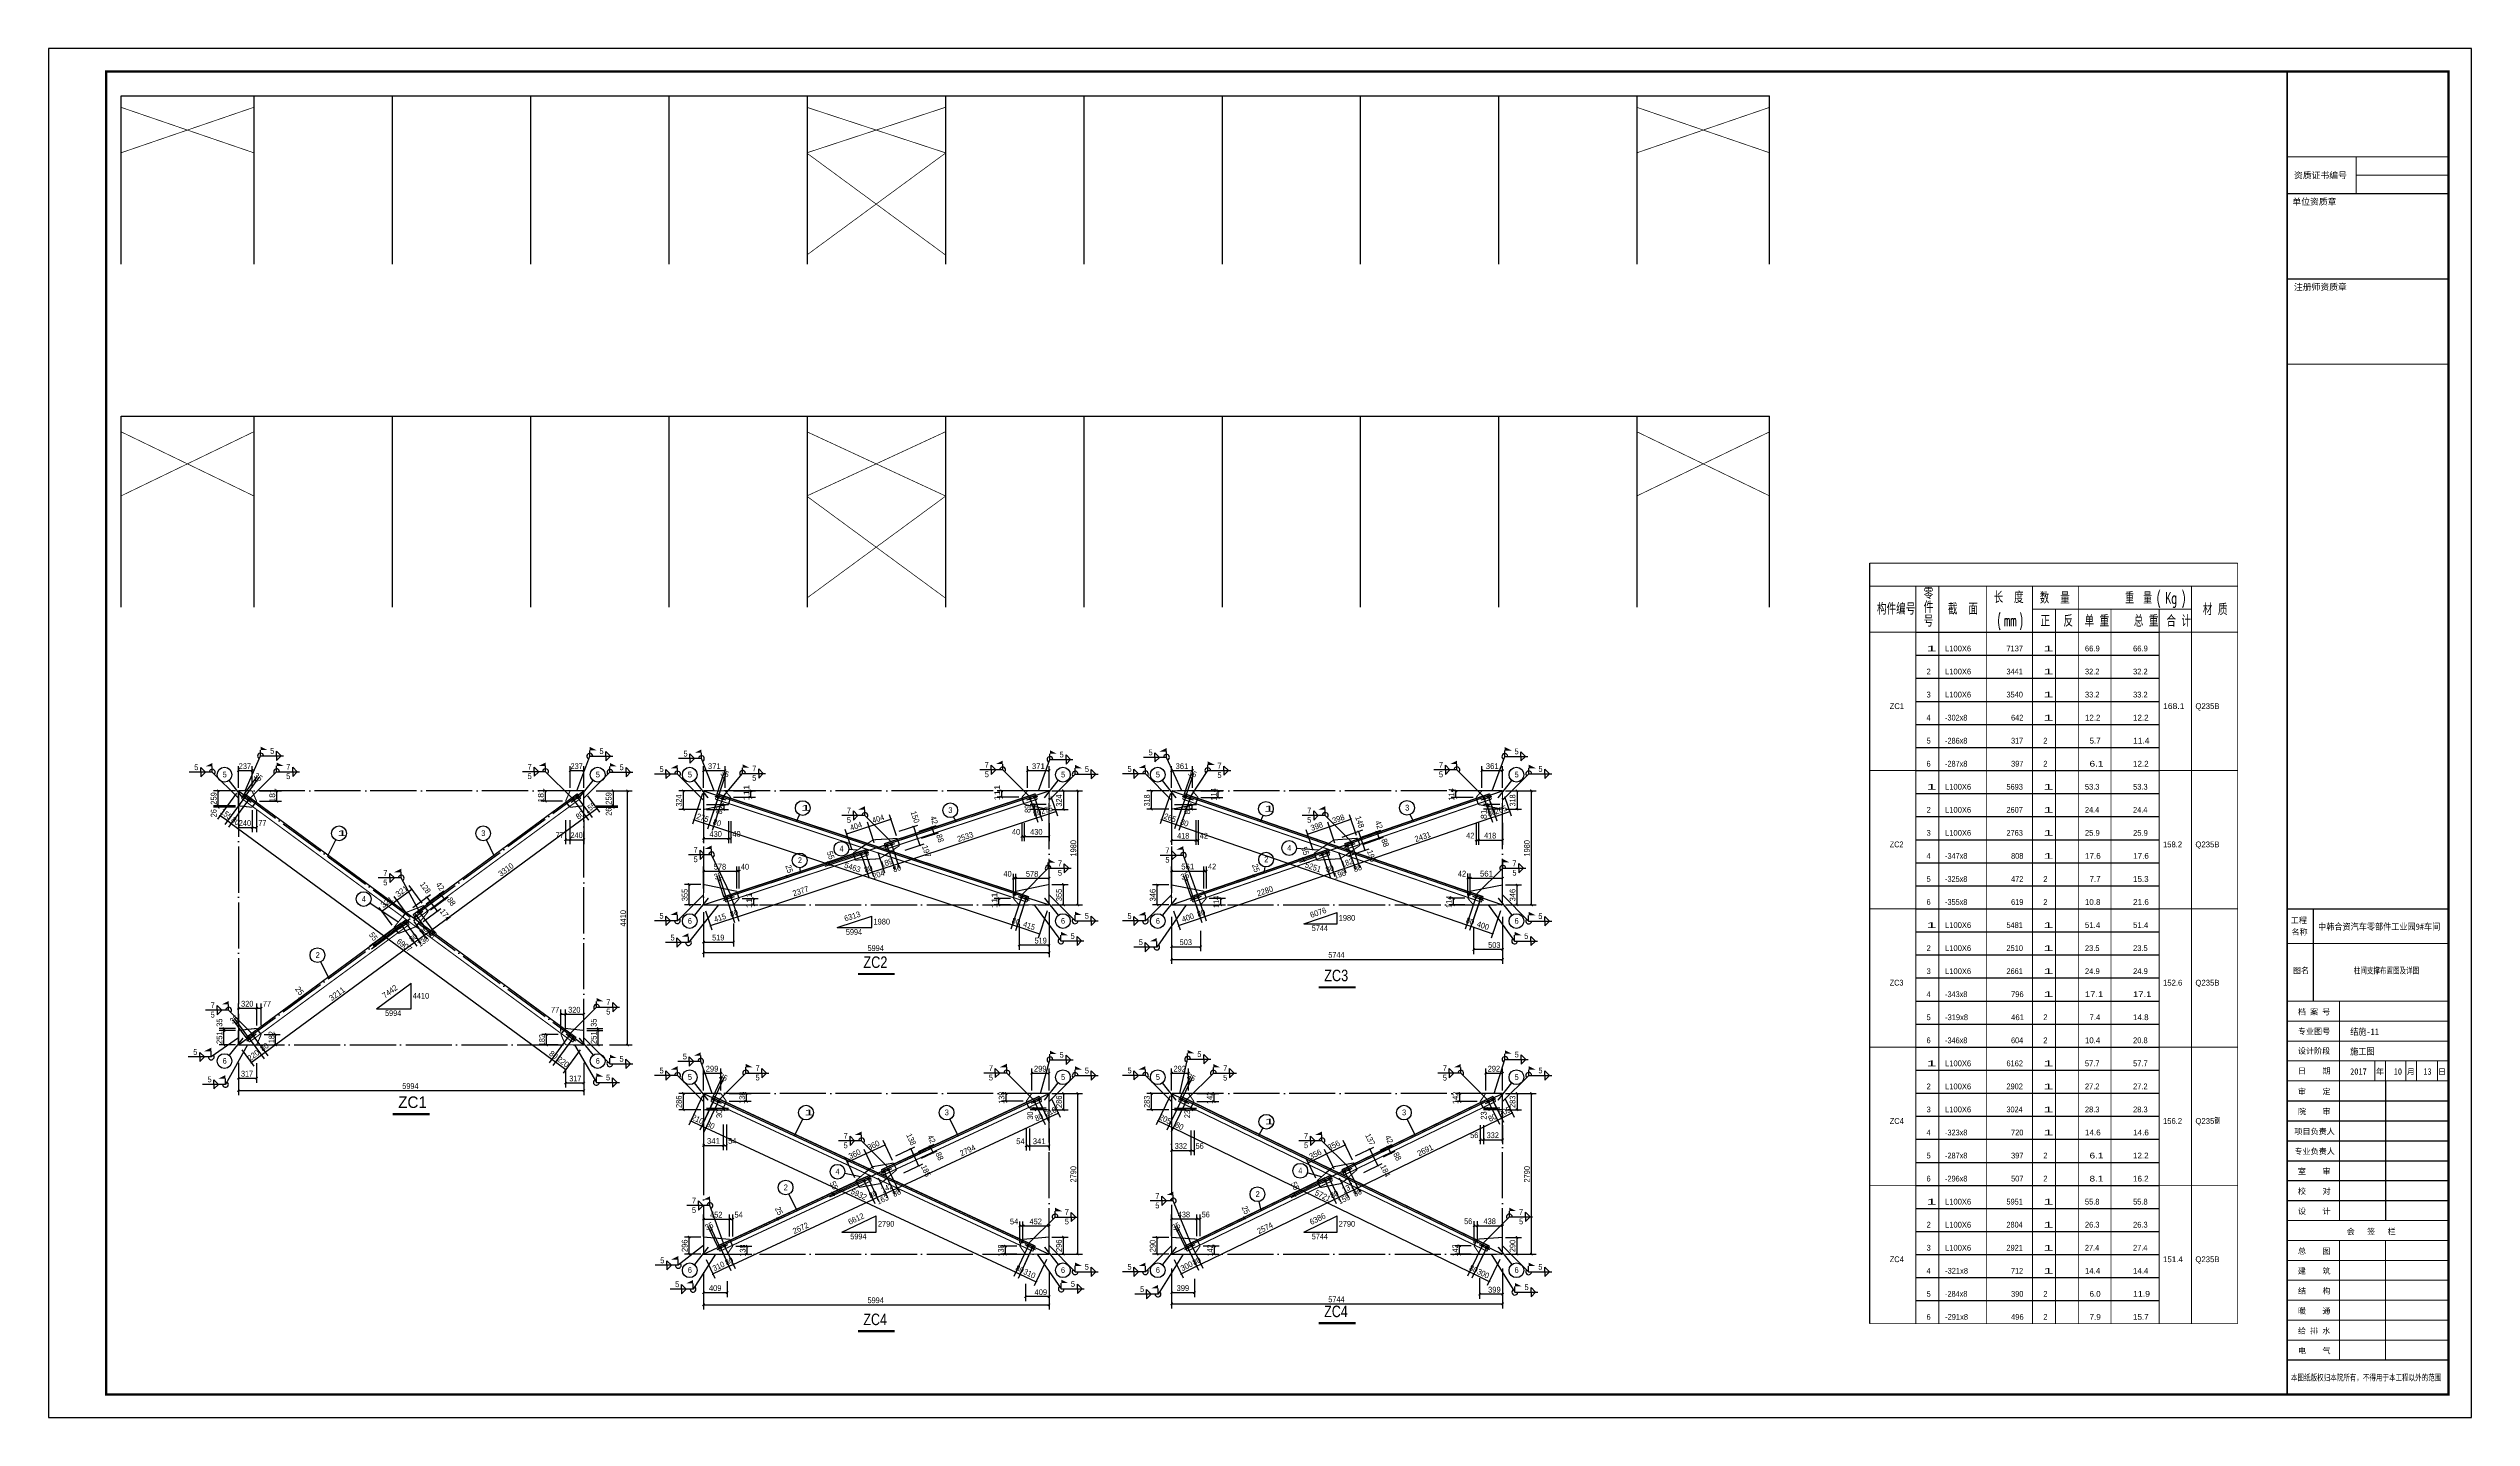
# Model space of a CAD drawing. Extents: x 3335981 to 3441081, y -1122115 to -866695.
# Drawn here: x 3335981 to 3441081, y -1122115 to -1062715 of the extents above; entities that cross this region are included whole.
import ezdxf

# ---------------------------------------------------------------- set-up
doc = ezdxf.new("R2010")
doc.units = 0
doc.header["$LTSCALE"] = 1000
doc.header["$MEASUREMENT"] = 0
doc.linetypes.add('2', pattern=[3800, 3000, -300, 200, -300])
doc.linetypes.add('DOTE', pattern=[2.42, 2, -0.2, 0.02, -0.2])
doc.layers.get('0').update_dxf_attribs({"color": 2})
for name, color, linetype in [('10', 2, 'Continuous'), ('180', 253, '2'), ('25', 253, 'Continuous'), ('26', 253, 'Continuous'), ('35', 253, 'Continuous'), ('PUB_DIM', 3, 'Continuous'), ('PUB_TITLE', 4, 'Continuous'), ('尺寸标注', 253, 'Continuous'), ('焊缝标注', 1, 'Continuous'), ('编号标注', 253, 'Continuous')]:
    doc.layers.add(name, color=color, linetype=linetype)
doc.layers.add('图签', color=130, linetype='Continuous', lineweight=20)
doc.styles.add('HZ', font='romanc.shx', dxfattribs={"width": 0.8, "bigfont": 'hzdx.shx'})
doc.styles.get("Standard").update_dxf_attribs({"font": 'sa-rs.shx', "width": 0.8, "bigfont": 'GBCBIG.shx'})
doc.styles.add('图签字', font='SimSun.ttf', dxfattribs={"height": 250})

# ---------------------------------------------------------------- blocks, each defined once
blk = doc.blocks.new('tq')
at = {"color": 4}
for p, q in [((3435159, -1158678), (3435159, -1162678)), ((3438297, -1166138), (3438297, -1172193)), ((3434022, -1167003), (3441022, -1167003)), ((3434022, -1167868), (3441022, -1167868)), ((3434022, -1168733), (3441022, -1168733)), ((3434022, -1169598), (3441022, -1169598)), ((3434022, -1170463), (3441022, -1170463)), ((3434022, -1171328), (3441022, -1171328))]:
    blk.add_line(p, q, dxfattribs=at)
at = {"color": 4, "const_width": 50}
blk.add_lwpolyline([(3441022, -1131344), (3434022, -1131344)], dxfattribs=at)
at = {"layer": '图签', "color": 4}
for p, q in [((3437020, -1126044), (3437020, -1127644)), ((3441022, -1126844), (3437020, -1126844)), ((3434022, -1163543), (3441022, -1163543)), ((3441022, -1164408), (3434022, -1164408)), ((3434022, -1165273), (3441022, -1165273)), ((3435791, -1165273), (3440546, -1165273)), ((3436291, -1166138), (3436291, -1165273)), ((3437831, -1165273), (3437831, -1166138)), ((3438297, -1165273), (3438297, -1166138)), ((3439176, -1165273), (3439176, -1166138)), ((3439642, -1165273), (3439642, -1166138)), ((3440546, -1165273), (3440546, -1166138)), ((3440546, -1165273), (3440546, -1166138)), ((3436291, -1172193), (3436291, -1166138)), ((3440546, -1166138), (3437949, -1166138)), ((3438297, -1166138), (3438297, -1172193)), ((3434022, -1172193), (3441022, -1172193)), ((3437949, -1172193), (3435791, -1172193)), ((3434022, -1173058), (3441022, -1173058)), ((3434022, -1173923), (3441022, -1173923)), ((3436291, -1178248), (3436291, -1173058)), ((3436291, -1173058), (3437949, -1173058)), ((3438297, -1173058), (3438297, -1178248)), ((3438297, -1173058), (3438297, -1178248)), ((3434022, -1174788), (3441022, -1174788)), ((3434022, -1175653), (3441022, -1175653)), ((3434022, -1176518), (3441022, -1176518)), ((3434022, -1177383), (3441022, -1177383)), ((3437949, -1178248), (3436291, -1178248))]:
    blk.add_line(p, q, dxfattribs=at)
at = {"layer": '图签'}
blk.add_line((3436291, -1166138), (3436291, -1162678), dxfattribs=at)
at = {"layer": '图签', "color": 4, "const_width": 80}
blk.add_lwpolyline([(3434022, -1122343), (3441022, -1122343), (3441022, -1179743), (3434022, -1179743), (3434022, -1122343)], close=True, dxfattribs=at)
at = {"layer": '图签', "color": 4, "const_width": 50}
for points in [[(3441022, -1126044), (3434022, -1126044)], [(3441022, -1127644), (3434022, -1127644)], [(3441022, -1135044), (3434022, -1135044)], [(3441022, -1158678), (3434022, -1158678)], [(3441022, -1160178), (3434022, -1160178)], [(3441022, -1162678), (3434022, -1162678)], [(3441022, -1166138), (3434022, -1166138)], [(3434022, -1172193), (3441022, -1172193)], [(3434022, -1172193), (3441022, -1172193)], [(3434022, -1178248), (3441022, -1178248)]]:
    blk.add_lwpolyline(points, dxfattribs=at)
at = {"linetype": 'Continuous', "style": '图签字'}
for s, height, p in [('资质证书编号', 273.4, (3434320, -1126984)), ('单位资质章', 273.4, (3434252, -1128128)), ('注册师资质章', 273.4, (3434318, -1131828)), ('工程', 250, (3434182, -1159295)), ('名称', 250, (3434214, -1159801)), ('图名', 250, (3434276, -1161467)), ('档 案 号', 250, (3434491, -1163264)), ('专业图号', 250, (3434491, -1164112)), ('设计阶段', 250, (3434491, -1164963)), ('日    期', 250, (3434491, -1165828)), ('审    定', 250, (3434491, -1166724)), ('年', 250, (3437877, -1165859)), ('月', 250, (3439217, -1165859)), ('日', 250, (3440567, -1165859)), ('院    审', 250, (3434491, -1167589)), ('项目负责人', 250, (3434340, -1168454)), ('专业负责人', 250, (3434340, -1169319)), ('校    对', 250, (3434491, -1171049)), ('室    审', 250, (3434491, -1170184)), ('设    计', 250, (3434491, -1171914)), ('会   签   栏', 250, (3436609, -1172795)), ('总    图', 250, (3434491, -1173644)), ('建    筑', 250, (3434491, -1174509)), ('结    构', 250, (3434491, -1175374)), ('暖    通', 250, (3434491, -1176239)), ('给 排 水', 250, (3434491, -1177104)), ('电    气', 250, (3434493, -1177969))]:
    blk.add_text(s, height=height, dxfattribs=at).set_placement(p)
at = {"color": 1, "linetype": 'Continuous', "style": '图签字', "width": 0.75}
blk.add_text('本图纸版权归本院所有，不得用于本工程以外的范围', height=270, dxfattribs=at).set_placement((3434190, -1179142))
at = {"layer": 'PUB_DIM', "color": 3, "linetype": 'ByBlock', "style": '图签字', "width": 0.9}
for s, p in [('中韩合资汽车零部件工业园9#车间', (3435366, -1159584)), ('施工图', (3436756, -1164998))]:
    blk.add_text(s, height=280, dxfattribs=at).set_placement(p)
at = {"layer": 'PUB_DIM', "color": 1, "linetype": 'ByBlock', "style": '图签字', "width": 0.9}
for s, p in [('2017', (3436756, -1165871)), ('10', (3438648, -1165871)), ('13', (3439932, -1165871))]:
    blk.add_text(s, height=280, dxfattribs=at).set_placement(p)
blk = doc.blocks.new('*U185')
at = {"linetype": 'ByBlock', "lineweight": 30, "ltscale": 0.01}
for p, q in [((-3000, 3650), (3000, 3650)), ((3000, 3650), (3000, -3650))]:
    blk.add_line(p, q, dxfattribs=at)
blk = doc.blocks.new('*U186')
at = {"color": 0, "linetype": 'ByBlock', "lineweight": -2, "transparency": 16777216}
for p in [(0, 0), (6000, 0), (12000, 0), (18000, 0), (24000, 0), (30000, 0), (36000, 0), (42000, 0), (48000, 0), (54000, 0)]:
    blk.add_blockref('*U185', p, dxfattribs=at)

msp = doc.modelspace()

# ---------------------------------------------------------------- linework, layer by layer
at = {"linetype": 'ByBlock', "lineweight": 30, "ltscale": 0.01}
for p, q in [((3339133, -1072071), (3339133, -1064771)), ((3339133, -1064771), (3344883, -1064771)), ((3344883, -1064771), (3344883, -1072071)), ((3404883, -1064771), (3410633, -1064771)), ((3410633, -1072071), (3410633, -1064771)), ((3339133, -1086958), (3339133, -1078668)), ((3339133, -1078668), (3344883, -1078668)), ((3344883, -1078668), (3344883, -1086958)), ((3344883, -1078668), (3350883, -1078668)), ((3350883, -1078668), (3350883, -1086958)), ((3350883, -1078668), (3356883, -1078668)), ((3356883, -1078668), (3356883, -1086958)), ((3356883, -1078668), (3362883, -1078668)), ((3362883, -1078668), (3362883, -1086958)), ((3362883, -1078668), (3368883, -1078668)), ((3368883, -1078668), (3368883, -1086958)), ((3368883, -1078668), (3374883, -1078668)), ((3374883, -1078668), (3374883, -1086958)), ((3374883, -1078668), (3380883, -1078668)), ((3380883, -1078668), (3380883, -1086958)), ((3380883, -1078668), (3386883, -1078668)), ((3386883, -1078668), (3386883, -1086958)), ((3386883, -1078668), (3392883, -1078668)), ((3392883, -1078668), (3392883, -1086958)), ((3392883, -1078668), (3398883, -1078668)), ((3398883, -1078668), (3398883, -1086958)), ((3398883, -1078668), (3404883, -1078668)), ((3404883, -1078668), (3410633, -1078668)), ((3404883, -1078668), (3404883, -1086958)), ((3410633, -1086958), (3410633, -1078668))]:
    msp.add_line(p, q, dxfattribs=at)
at = {"linetype": 'ByBlock', "ltscale": 0.01, "const_width": 30}
for points in [[(3339133, -1065271), (3344883, -1067241)], [(3344883, -1065271), (3339133, -1067241)], [(3368883, -1065271), (3374883, -1067241)], [(3374883, -1065271), (3368883, -1067241)], [(3404883, -1065271), (3410633, -1067241)], [(3410633, -1065271), (3404883, -1067241)], [(3374883, -1067261), (3368883, -1071671)], [(3368883, -1067261), (3374883, -1071671)], [(3339133, -1079348), (3344883, -1082128)], [(3344883, -1079348), (3339133, -1082128)], [(3368883, -1079348), (3374883, -1082128)], [(3374883, -1079348), (3368883, -1082128)], [(3404883, -1079348), (3410633, -1082128)], [(3410633, -1079348), (3404883, -1082128)], [(3374883, -1082148), (3368883, -1086558)], [(3368883, -1082148), (3374883, -1086558)]]:
    msp.add_lwpolyline(points, dxfattribs=at)
at = {"layer": '10', "color": 253, "linetype": 'ByBlock'}
for p, q in [((3344366, -1095122), (3344608, -1095299)), ((3344546, -1095130), (3344428, -1095291)), ((3358811, -1095299), (3359052, -1095122)), ((3358872, -1095130), (3358991, -1095291)), ((3365058, -1095112), (3364996, -1095302)), ((3378719, -1095112), (3378782, -1095302)), ((3385331, -1095112), (3385265, -1095301)), ((3398419, -1095112), (3398484, -1095301)), ((3344527, -1095240), (3344769, -1095418)), ((3344707, -1095248), (3344589, -1095409)), ((3358650, -1095418), (3358891, -1095240)), ((3358711, -1095248), (3358830, -1095409)), ((3364885, -1095160), (3365169, -1095254)), ((3365075, -1095222), (3365359, -1095316)), ((3365248, -1095174), (3365186, -1095364)), ((3378418, -1095316), (3378703, -1095222)), ((3378530, -1095174), (3378592, -1095364)), ((3378608, -1095254), (3378893, -1095160)), ((3385156, -1095158), (3385440, -1095255)), ((3385345, -1095223), (3385629, -1095321)), ((3385520, -1095177), (3385455, -1095366)), ((3398121, -1095321), (3398404, -1095223)), ((3398230, -1095177), (3398295, -1095366)), ((3398310, -1095255), (3398593, -1095158)), ((3372328, -1097223), (3372390, -1097413)), ((3372406, -1097302), (3372691, -1097208)), ((3372518, -1097160), (3372580, -1097350)), ((3392295, -1097223), (3392361, -1097412)), ((3392375, -1097301), (3392659, -1097203)), ((3392485, -1097158), (3392550, -1097347)), ((3371094, -1097736), (3371379, -1097642)), ((3371205, -1097594), (3371268, -1097784)), ((3371284, -1097673), (3371569, -1097579)), ((3371395, -1097531), (3371458, -1097721)), ((3372217, -1097365), (3372501, -1097271)), ((3391099, -1097741), (3391382, -1097643)), ((3391208, -1097598), (3391273, -1097787)), ((3391288, -1097676), (3391571, -1097578)), ((3391397, -1097533), (3391462, -1097722)), ((3392186, -1097366), (3392470, -1097268)), ((3351823, -1100440), (3352065, -1100262)), ((3351885, -1100271), (3352003, -1100432)), ((3351984, -1100322), (3352226, -1100144)), ((3352046, -1100152), (3352165, -1100313)), ((3365261, -1099663), (3365546, -1099568)), ((3365372, -1099521), (3365435, -1099710)), ((3365451, -1099600), (3365736, -1099506)), ((3365562, -1099458), (3365625, -1099648)), ((3378042, -1099506), (3378327, -1099600)), ((3378216, -1099458), (3378153, -1099648)), ((3378232, -1099568), (3378517, -1099663)), ((3378405, -1099521), (3378343, -1099710)), ((3385521, -1099664), (3385805, -1099566)), ((3385631, -1099520), (3385696, -1099709)), ((3385711, -1099598), (3385994, -1099501)), ((3385820, -1099455), (3385885, -1099644)), ((3397755, -1099501), (3398039, -1099598)), ((3397930, -1099455), (3397865, -1099644)), ((3397944, -1099566), (3398228, -1099664)), ((3398119, -1099520), (3398054, -1099709)), ((3351207, -1100893), (3351449, -1100716)), ((3351269, -1100724), (3351387, -1100885)), ((3351368, -1100775), (3351610, -1100597)), ((3351430, -1100605), (3351548, -1100767)), ((3344581, -1105769), (3344823, -1105591)), ((3344642, -1105599), (3344761, -1105760)), ((3344742, -1105650), (3344984, -1105472)), ((3344804, -1105481), (3344922, -1105642)), ((3358435, -1105472), (3358677, -1105650)), ((3358615, -1105481), (3358496, -1105642)), ((3358596, -1105591), (3358838, -1105769)), ((3358776, -1105599), (3358658, -1105760)), ((3364707, -1108271), (3364979, -1108398)), ((3364885, -1108244), (3364800, -1108425)), ((3364888, -1108356), (3365160, -1108482)), ((3365066, -1108328), (3364982, -1108510)), ((3378618, -1108482), (3378890, -1108356)), ((3378712, -1108328), (3378796, -1108510)), ((3378799, -1108398), (3379071, -1108271)), ((3378893, -1108244), (3378978, -1108425)), ((3384990, -1108271), (3385260, -1108402)), ((3385169, -1108246), (3385081, -1108426)), ((3385170, -1108358), (3385440, -1108489)), ((3385348, -1108334), (3385261, -1108514)), ((3398310, -1108489), (3398580, -1108358)), ((3398401, -1108334), (3398488, -1108514)), ((3398490, -1108402), (3398760, -1108271)), ((3398581, -1108246), (3398668, -1108426)), ((3371231, -1111920), (3371503, -1111794)), ((3371325, -1111766), (3371410, -1111948)), ((3371413, -1111836), (3371685, -1111709)), ((3371507, -1111682), (3371591, -1111863)), ((3372104, -1111514), (3372376, -1111388)), ((3372197, -1111360), (3372282, -1111542)), ((3372285, -1111430), (3372557, -1111303)), ((3372379, -1111276), (3372463, -1111457)), ((3391233, -1111927), (3391503, -1111796)), ((3391324, -1111771), (3391411, -1111951)), ((3391413, -1111839), (3391682, -1111708)), ((3391504, -1111684), (3391591, -1111864)), ((3392078, -1111516), (3392348, -1111385)), ((3392169, -1111361), (3392257, -1111541)), ((3392258, -1111429), (3392528, -1111298)), ((3392349, -1111273), (3392437, -1111453)), ((3364993, -1114824), (3365265, -1114698)), ((3365087, -1114670), (3365171, -1114852)), ((3365174, -1114740), (3365446, -1114613)), ((3365268, -1114586), (3365352, -1114767)), ((3378332, -1114613), (3378604, -1114740)), ((3378510, -1114586), (3378425, -1114767)), ((3378513, -1114698), (3378785, -1114824)), ((3378691, -1114670), (3378607, -1114852)), ((3385265, -1114825), (3385535, -1114694)), ((3385357, -1114670), (3385444, -1114850)), ((3385445, -1114738), (3385715, -1114607)), ((3385537, -1114582), (3385624, -1114762)), ((3398034, -1114607), (3398304, -1114738)), ((3398213, -1114582), (3398126, -1114762)), ((3398214, -1114694), (3398484, -1114825)), ((3398393, -1114670), (3398306, -1114850))]:
    msp.add_line(p, q, dxfattribs=at)
at = {"layer": '10', "color": 1, "const_width": 45}
for points in [[(3364965, -1095186), (3365011, -1095254), (3365089, -1095227), (3365043, -1095159), (3364965, -1095186)], [(3378689, -1095227), (3378767, -1095254), (3378813, -1095186), (3378735, -1095159), (3378689, -1095227)], [(3385237, -1095185), (3385282, -1095254), (3385359, -1095228), (3385314, -1095159), (3385237, -1095185)], [(3398390, -1095228), (3398468, -1095254), (3398513, -1095185), (3398435, -1095159), (3398390, -1095228)], [(3344435, -1095172), (3344457, -1095251), (3344539, -1095249), (3344517, -1095170), (3344435, -1095172)], [(3344596, -1095290), (3344618, -1095369), (3344700, -1095367), (3344678, -1095289), (3344596, -1095290)], [(3358718, -1095367), (3358800, -1095369), (3358823, -1095290), (3358741, -1095289), (3358718, -1095367)], [(3358879, -1095249), (3358961, -1095251), (3358984, -1095172), (3358902, -1095170), (3358879, -1095249)], [(3365155, -1095249), (3365201, -1095317), (3365279, -1095290), (3365233, -1095222), (3365155, -1095249)], [(3378499, -1095290), (3378577, -1095317), (3378623, -1095249), (3378545, -1095222), (3378499, -1095290)], [(3385426, -1095251), (3385471, -1095319), (3385549, -1095293), (3385503, -1095224), (3385426, -1095251)], [(3398201, -1095293), (3398279, -1095319), (3398324, -1095251), (3398246, -1095224), (3398201, -1095293)], [(3372297, -1097338), (3372375, -1097365), (3372421, -1097298), (3372343, -1097271), (3372297, -1097338)], [(3372487, -1097276), (3372565, -1097303), (3372611, -1097235), (3372533, -1097208), (3372487, -1097276)], [(3392267, -1097339), (3392344, -1097365), (3392389, -1097296), (3392312, -1097270), (3392267, -1097339)], [(3392456, -1097273), (3392533, -1097299), (3392579, -1097231), (3392501, -1097205), (3392456, -1097273)], [(3371175, -1097709), (3371252, -1097736), (3371299, -1097668), (3371221, -1097641), (3371175, -1097709)], [(3371365, -1097646), (3371442, -1097673), (3371488, -1097606), (3371411, -1097579), (3371365, -1097646)], [(3391179, -1097713), (3391257, -1097740), (3391302, -1097671), (3391224, -1097645), (3391179, -1097713)], [(3391368, -1097648), (3391446, -1097674), (3391491, -1097606), (3391413, -1097580), (3391368, -1097648)], [(3351892, -1100390), (3351974, -1100392), (3351997, -1100313), (3351915, -1100311), (3351892, -1100390)], [(3352053, -1100271), (3352135, -1100273), (3352158, -1100194), (3352076, -1100193), (3352053, -1100271)], [(3365342, -1099636), (3365419, -1099663), (3365465, -1099595), (3365388, -1099568), (3365342, -1099636)], [(3365532, -1099573), (3365609, -1099600), (3365655, -1099532), (3365578, -1099505), (3365532, -1099573)], [(3378122, -1099532), (3378169, -1099600), (3378246, -1099573), (3378200, -1099505), (3378122, -1099532)], [(3378312, -1099595), (3378358, -1099663), (3378436, -1099636), (3378390, -1099568), (3378312, -1099595)], [(3385602, -1099636), (3385680, -1099662), (3385725, -1099594), (3385647, -1099568), (3385602, -1099636)], [(3385791, -1099571), (3385869, -1099597), (3385914, -1099528), (3385836, -1099502), (3385791, -1099571)], [(3397836, -1099528), (3397881, -1099597), (3397959, -1099571), (3397914, -1099502), (3397836, -1099528)], [(3398025, -1099594), (3398070, -1099662), (3398148, -1099636), (3398103, -1099568), (3398025, -1099594)], [(3351276, -1100843), (3351358, -1100845), (3351380, -1100766), (3351298, -1100764), (3351276, -1100843)], [(3351437, -1100725), (3351519, -1100726), (3351542, -1100648), (3351460, -1100646), (3351437, -1100725)], [(3344649, -1105718), (3344731, -1105720), (3344754, -1105641), (3344672, -1105640), (3344649, -1105718)], [(3344810, -1105600), (3344892, -1105602), (3344915, -1105523), (3344833, -1105521), (3344810, -1105600)], [(3358503, -1105523), (3358526, -1105602), (3358608, -1105600), (3358585, -1105521), (3358503, -1105523)], [(3358664, -1105641), (3358687, -1105720), (3358769, -1105718), (3358746, -1105640), (3358664, -1105641)], [(3364784, -1108307), (3364821, -1108380), (3364901, -1108362), (3364864, -1108289), (3364784, -1108307)], [(3364965, -1108392), (3365003, -1108464), (3365083, -1108446), (3365045, -1108374), (3364965, -1108392)], [(3378695, -1108446), (3378775, -1108464), (3378813, -1108392), (3378733, -1108374), (3378695, -1108446)], [(3378876, -1108362), (3378956, -1108380), (3378994, -1108307), (3378914, -1108289), (3378876, -1108362)], [(3385066, -1108308), (3385103, -1108381), (3385183, -1108365), (3385147, -1108291), (3385066, -1108308)], [(3385246, -1108395), (3385283, -1108469), (3385363, -1108452), (3385327, -1108379), (3385246, -1108395)], [(3398386, -1108452), (3398467, -1108469), (3398503, -1108395), (3398423, -1108379), (3398386, -1108452)], [(3398566, -1108365), (3398647, -1108381), (3398683, -1108308), (3398603, -1108291), (3398566, -1108365)], [(3371309, -1111885), (3371389, -1111902), (3371426, -1111830), (3371346, -1111812), (3371309, -1111885)], [(3371490, -1111800), (3371570, -1111818), (3371608, -1111745), (3371528, -1111727), (3371490, -1111800)], [(3372181, -1111479), (3372261, -1111496), (3372299, -1111424), (3372219, -1111406), (3372181, -1111479)], [(3372362, -1111394), (3372442, -1111412), (3372480, -1111339), (3372400, -1111321), (3372362, -1111394)], [(3391309, -1111890), (3391389, -1111906), (3391426, -1111833), (3391346, -1111816), (3391309, -1111890)], [(3391489, -1111802), (3391569, -1111819), (3391606, -1111746), (3391526, -1111729), (3391489, -1111802)], [(3392154, -1111479), (3392235, -1111496), (3392271, -1111422), (3392191, -1111406), (3392154, -1111479)], [(3392334, -1111392), (3392415, -1111408), (3392451, -1111335), (3392371, -1111318), (3392334, -1111392)], [(3365070, -1114788), (3365150, -1114806), (3365188, -1114734), (3365108, -1114716), (3365070, -1114788)], [(3365251, -1114704), (3365331, -1114722), (3365369, -1114649), (3365289, -1114631), (3365251, -1114704)], [(3378409, -1114649), (3378447, -1114722), (3378527, -1114704), (3378489, -1114631), (3378409, -1114649)], [(3378590, -1114734), (3378628, -1114806), (3378708, -1114788), (3378670, -1114716), (3378590, -1114734)], [(3385342, -1114788), (3385422, -1114805), (3385459, -1114731), (3385378, -1114715), (3385342, -1114788)], [(3385522, -1114701), (3385602, -1114717), (3385639, -1114644), (3385558, -1114627), (3385522, -1114701)], [(3398111, -1114644), (3398147, -1114717), (3398228, -1114701), (3398191, -1114627), (3398111, -1114644)], [(3398291, -1114731), (3398327, -1114805), (3398408, -1114788), (3398371, -1114715), (3398291, -1114731)]]:
    msp.add_lwpolyline(points, dxfattribs=at)
at = {"layer": '10', "const_width": 15}
for points in [[(3344494, -1095210, 1), (3344479, -1095210, 1), (3344494, -1095210, 1)], [(3344656, -1095329, 1), (3344641, -1095329, 1), (3344656, -1095329, 1)], [(3358778, -1095329, 1), (3358763, -1095329, 1), (3358778, -1095329, 1)], [(3358939, -1095210, 1), (3358924, -1095210, 1), (3358939, -1095210, 1)], [(3365035, -1095207, 1), (3365020, -1095207, 1), (3365035, -1095207, 1)], [(3365224, -1095269, 1), (3365209, -1095269, 1), (3365224, -1095269, 1)], [(3378568, -1095269, 1), (3378553, -1095269, 1), (3378568, -1095269, 1)], [(3378758, -1095207, 1), (3378743, -1095207, 1), (3378758, -1095207, 1)], [(3385306, -1095207, 1), (3385291, -1095207, 1), (3385306, -1095207, 1)], [(3385495, -1095272, 1), (3385480, -1095272, 1), (3385495, -1095272, 1)], [(3398270, -1095272, 1), (3398255, -1095272, 1), (3398270, -1095272, 1)], [(3398459, -1095207, 1), (3398444, -1095207, 1), (3398459, -1095207, 1)], [(3372556, -1097255, 1), (3372541, -1097255, 1), (3372556, -1097255, 1)], [(3392525, -1097252, 1), (3392510, -1097252, 1), (3392525, -1097252, 1)], [(3371244, -1097689, 1), (3371229, -1097689, 1), (3371244, -1097689, 1)], [(3371434, -1097626, 1), (3371419, -1097626, 1), (3371434, -1097626, 1)], [(3372366, -1097318, 1), (3372351, -1097318, 1), (3372366, -1097318, 1)], [(3391248, -1097692, 1), (3391233, -1097692, 1), (3391248, -1097692, 1)], [(3391437, -1097627, 1), (3391422, -1097627, 1), (3391437, -1097627, 1)], [(3392336, -1097317, 1), (3392321, -1097317, 1), (3392336, -1097317, 1)], [(3351952, -1100351, 1), (3351937, -1100351, 1), (3351952, -1100351, 1)], [(3352113, -1100233, 1), (3352098, -1100233, 1), (3352113, -1100233, 1)], [(3365411, -1099616, 1), (3365396, -1099616, 1), (3365411, -1099616, 1)], [(3365601, -1099553, 1), (3365586, -1099553, 1), (3365601, -1099553, 1)], [(3378192, -1099553, 1), (3378177, -1099553, 1), (3378192, -1099553, 1)], [(3378382, -1099616, 1), (3378367, -1099616, 1), (3378382, -1099616, 1)], [(3385671, -1099615, 1), (3385656, -1099615, 1), (3385671, -1099615, 1)], [(3385860, -1099550, 1), (3385845, -1099550, 1), (3385860, -1099550, 1)], [(3397905, -1099550, 1), (3397890, -1099550, 1), (3397905, -1099550, 1)], [(3398094, -1099615, 1), (3398079, -1099615, 1), (3398094, -1099615, 1)], [(3351336, -1100805, 1), (3351321, -1100805, 1), (3351336, -1100805, 1)], [(3351497, -1100686, 1), (3351482, -1100686, 1), (3351497, -1100686, 1)], [(3344870, -1105561, 1), (3344855, -1105561, 1), (3344870, -1105561, 1)], [(3358563, -1105561, 1), (3358548, -1105561, 1), (3358563, -1105561, 1)], [(3344709, -1105680, 1), (3344694, -1105680, 1), (3344709, -1105680, 1)], [(3358724, -1105680, 1), (3358709, -1105680, 1), (3358724, -1105680, 1)], [(3364850, -1108335, 1), (3364835, -1108335, 1), (3364850, -1108335, 1)], [(3365031, -1108419, 1), (3365016, -1108419, 1), (3365031, -1108419, 1)], [(3378762, -1108419, 1), (3378747, -1108419, 1), (3378762, -1108419, 1)], [(3378943, -1108335, 1), (3378928, -1108335, 1), (3378943, -1108335, 1)], [(3385132, -1108336, 1), (3385117, -1108336, 1), (3385132, -1108336, 1)], [(3385312, -1108424, 1), (3385297, -1108424, 1), (3385312, -1108424, 1)], [(3398452, -1108424, 1), (3398437, -1108424, 1), (3398452, -1108424, 1)], [(3398632, -1108336, 1), (3398617, -1108336, 1), (3398632, -1108336, 1)], [(3371375, -1111857, 1), (3371360, -1111857, 1), (3371375, -1111857, 1)], [(3371556, -1111773, 1), (3371541, -1111773, 1), (3371556, -1111773, 1)], [(3372247, -1111451, 1), (3372232, -1111451, 1), (3372247, -1111451, 1)], [(3372428, -1111367, 1), (3372413, -1111367, 1), (3372428, -1111367, 1)], [(3391375, -1111861, 1), (3391360, -1111861, 1), (3391375, -1111861, 1)], [(3391555, -1111774, 1), (3391540, -1111774, 1), (3391555, -1111774, 1)], [(3392220, -1111451, 1), (3392205, -1111451, 1), (3392220, -1111451, 1)], [(3392400, -1111363, 1), (3392385, -1111363, 1), (3392400, -1111363, 1)], [(3365136, -1114761, 1), (3365121, -1114761, 1), (3365136, -1114761, 1)], [(3365318, -1114677, 1), (3365303, -1114677, 1), (3365318, -1114677, 1)], [(3378475, -1114677, 1), (3378460, -1114677, 1), (3378475, -1114677, 1)], [(3378656, -1114761, 1), (3378641, -1114761, 1), (3378656, -1114761, 1)], [(3385408, -1114760, 1), (3385393, -1114760, 1), (3385408, -1114760, 1)], [(3385588, -1114672, 1), (3385573, -1114672, 1), (3385588, -1114672, 1)], [(3398177, -1114672, 1), (3398162, -1114672, 1), (3398177, -1114672, 1)], [(3398357, -1114760, 1), (3398342, -1114760, 1), (3398357, -1114760, 1)]]:
    msp.add_lwpolyline(points, format="xyb", close=True, dxfattribs=at)
at = {"layer": '180', "color": 253, "linetype": 'DOTE'}
for p, q in [((3359202, -1094924), (3344217, -1094924)), ((3344217, -1094924), (3344217, -1105949)), ((3344217, -1094924), (3359202, -1105949)), ((3344217, -1105949), (3359202, -1094924)), ((3359202, -1105949), (3359202, -1094924)), ((3379381, -1094924), (3364396, -1094924)), ((3364396, -1094924), (3364396, -1099874)), ((3379381, -1099874), (3379381, -1094924)), ((3399055, -1094924), (3384695, -1094924)), ((3384695, -1094924), (3384695, -1099874)), ((3399055, -1099874), (3399055, -1094924)), ((3364396, -1099874), (3379381, -1099874)), ((3384695, -1099874), (3399055, -1099874)), ((3344217, -1105949), (3359202, -1105949)), ((3379381, -1108049), (3364396, -1108049)), ((3364396, -1108049), (3364396, -1115024)), ((3379381, -1115024), (3379381, -1108049)), ((3399055, -1108049), (3384695, -1108049)), ((3384695, -1108049), (3384695, -1115024)), ((3399055, -1115024), (3399055, -1108049)), ((3364396, -1115024), (3379381, -1115024)), ((3384695, -1115024), (3399055, -1115024))]:
    msp.add_line(p, q, dxfattribs=at)
at = {"layer": '180', "color": 253, "linetype": 'ByBlock'}
for p, q in [((3364396, -1094924), (3379381, -1099874)), ((3364396, -1099874), (3379381, -1094924)), ((3384695, -1094924), (3399055, -1099874)), ((3384695, -1099874), (3399055, -1094924)), ((3370198, -1100854), (3371697, -1100359)), ((3371697, -1100854), (3371697, -1100359)), ((3390439, -1100691), (3391875, -1100196)), ((3391875, -1100691), (3391875, -1100196)), ((3370198, -1100854), (3371697, -1100854)), ((3390439, -1100691), (3391875, -1100691)), ((3350211, -1104376), (3351709, -1103274)), ((3351709, -1104376), (3351709, -1103274)), ((3350211, -1104376), (3351709, -1104376)), ((3364396, -1108049), (3379381, -1115024)), ((3364396, -1115024), (3379381, -1108049)), ((3384695, -1108049), (3399055, -1115024)), ((3384695, -1115024), (3399055, -1108049)), ((3370390, -1114066), (3371889, -1113369)), ((3371889, -1114066), (3371889, -1113369)), ((3390439, -1114066), (3391875, -1113368)), ((3391875, -1114066), (3391875, -1113368)), ((3370390, -1114066), (3371889, -1114066)), ((3390439, -1114066), (3391875, -1114066))]:
    msp.add_line(p, q, dxfattribs=at)
at = {"layer": '180', "color": 2, "linetype": 'ByBlock'}
for p, q in [((3344839, -1095609), (3344987, -1095408)), ((3358579, -1095609), (3358431, -1095408)), ((3365486, -1095477), (3365564, -1095239)), ((3378292, -1095477), (3378214, -1095239)), ((3385753, -1095482), (3385834, -1095246)), ((3397997, -1095482), (3397915, -1095246)), ((3371515, -1097205), (3371248, -1097380)), ((3372888, -1097262), (3372810, -1097024)), ((3391514, -1097204), (3391255, -1097379)), ((3392856, -1097254), (3392775, -1097018)), ((3370890, -1097659), (3370968, -1097896)), ((3372263, -1097715), (3372530, -1097540)), ((3390893, -1097667), (3390975, -1097903)), ((3392236, -1097717), (3392495, -1097542)), ((3365933, -1099559), (3365854, -1099322)), ((3377845, -1099559), (3377923, -1099322)), ((3386192, -1099552), (3386110, -1099315)), ((3397558, -1099552), (3397639, -1099315)), ((3351486, -1100205), (3351337, -1100390)), ((3351499, -1100199), (3351486, -1100205)), ((3352430, -1100134), (3352282, -1099932)), ((3350989, -1100883), (3351137, -1101085)), ((3351919, -1100818), (3351933, -1100813)), ((3351933, -1100813), (3352081, -1100627)), ((3345187, -1105462), (3345039, -1105261)), ((3358231, -1105462), (3358379, -1105261)), ((3365267, -1108656), (3365372, -1108429)), ((3378511, -1108656), (3378406, -1108429)), ((3385543, -1108665), (3385653, -1108440)), ((3398206, -1108665), (3398097, -1108440)), ((3371019, -1111868), (3371125, -1112094)), ((3371604, -1111330), (3371393, -1111507)), ((3372174, -1111871), (3372385, -1111694)), ((3372759, -1111334), (3372653, -1111107)), ((3391020, -1111877), (3391129, -1112102)), ((3391599, -1111328), (3391393, -1111506)), ((3392151, -1111874), (3392357, -1111696)), ((3392730, -1111325), (3392621, -1111100)), ((3365648, -1114643), (3365542, -1114417)), ((3378130, -1114643), (3378236, -1114417)), ((3385917, -1114634), (3385808, -1114409)), ((3397832, -1114634), (3397942, -1114409))]:
    msp.add_line(p, q, dxfattribs=at)
at = {"layer": '180', "color": 2, "const_width": 45}
for points in [[(3344811, -1094924), (3344217, -1094924)], [(3344217, -1094924), (3344217, -1095573)], [(3344498, -1095048), (3344350, -1095249)], [(3344489, -1095060), (3358860, -1105633)], [(3358869, -1105621), (3344498, -1095048)], [(3345010, -1095378), (3344811, -1094924)], [(3358921, -1095048), (3351792, -1100292)], [(3351801, -1100304), (3358929, -1095060)], [(3358409, -1095378), (3358608, -1094924)], [(3358608, -1094924), (3359202, -1094924)], [(3359069, -1095249), (3358921, -1095048)], [(3359202, -1094924), (3359202, -1095573)], [(3365326, -1094924), (3364396, -1094924)], [(3364396, -1094924), (3364396, -1095736)], [(3364987, -1095049), (3364909, -1095286)], [(3364982, -1095063), (3378496, -1099527)], [(3378500, -1099512), (3364987, -1095049)], [(3365576, -1095204), (3365326, -1094924)], [(3378791, -1095049), (3372233, -1097215)], [(3372237, -1097229), (3378795, -1095063)], [(3378202, -1095204), (3378452, -1094924)], [(3378452, -1094924), (3379381, -1094924)], [(3378869, -1095286), (3378791, -1095049)], [(3379381, -1094924), (3379381, -1095736)], [(3385598, -1094924), (3384695, -1094924)], [(3384695, -1094924), (3384695, -1095721)], [(3385260, -1095048), (3385179, -1095284)], [(3385255, -1095062), (3398209, -1099527)], [(3398214, -1099513), (3385260, -1095048)], [(3385847, -1095211), (3385598, -1094924)], [(3398489, -1095048), (3392201, -1097216)], [(3392205, -1097230), (3398494, -1095062)], [(3397903, -1095211), (3398152, -1094924)], [(3398152, -1094924), (3399055, -1094924)], [(3398571, -1095284), (3398489, -1095048)], [(3399055, -1094924), (3399055, -1095721)], [(3344217, -1095573), (3344817, -1095639)], [(3344350, -1095249), (3358721, -1105822)], [(3344817, -1095639), (3344839, -1095609)], [(3344987, -1095408), (3345010, -1095378)], [(3351940, -1100494), (3359069, -1095249)], [(3358431, -1095408), (3358409, -1095378)], [(3358602, -1095639), (3358579, -1095609)], [(3359202, -1095573), (3358602, -1095639)], [(3364396, -1095736), (3365474, -1095512)], [(3364909, -1095286), (3378422, -1099750)], [(3365474, -1095512), (3365486, -1095477)], [(3365564, -1095239), (3365576, -1095204)], [(3372311, -1097452), (3378869, -1095286)], [(3378214, -1095239), (3378202, -1095204)], [(3378304, -1095512), (3378292, -1095477)], [(3379381, -1095736), (3378304, -1095512)], [(3384695, -1095721), (3385741, -1095518)], [(3385179, -1095284), (3398132, -1099750)], [(3385741, -1095518), (3385753, -1095482)], [(3385834, -1095246), (3385847, -1095211)], [(3392282, -1097452), (3398571, -1095284)], [(3397915, -1095246), (3397903, -1095211)], [(3398009, -1095518), (3397997, -1095482)], [(3399055, -1095721), (3398009, -1095518)], [(3371753, -1097049), (3371515, -1097205)], [(3372798, -1096989), (3371753, -1097049)], [(3372233, -1097215), (3372311, -1097452)], [(3372810, -1097024), (3372798, -1096989)], [(3372900, -1097297), (3372888, -1097262)], [(3391735, -1097055), (3391514, -1097204)], [(3392763, -1096982), (3391735, -1097055)], [(3392201, -1097216), (3392282, -1097452)], [(3392775, -1097018), (3392763, -1096982)], [(3392869, -1097290), (3392856, -1097254)], [(3371467, -1097468), (3365278, -1099512)], [(3365282, -1099527), (3371471, -1097482)], [(3365356, -1099750), (3371545, -1097705)], [(3371248, -1097380), (3370878, -1097623)], [(3370878, -1097623), (3370890, -1097659)], [(3370968, -1097896), (3370980, -1097932)], [(3370980, -1097932), (3372025, -1097872)], [(3371545, -1097705), (3371467, -1097468)], [(3372025, -1097872), (3372263, -1097715)], [(3372530, -1097540), (3372900, -1097297)], [(3391468, -1097469), (3385536, -1099513)], [(3385541, -1099527), (3391472, -1097483)], [(3385617, -1099750), (3391549, -1097705)], [(3391255, -1097379), (3390881, -1097631)], [(3390881, -1097631), (3390893, -1097667)], [(3390975, -1097903), (3390987, -1097938)], [(3390987, -1097938), (3392015, -1097866)], [(3391549, -1097705), (3391468, -1097469)], [(3392015, -1097866), (3392236, -1097717)], [(3392495, -1097542), (3392869, -1097290)], [(3364396, -1098986), (3364396, -1099874)], [(3365843, -1099286), (3364396, -1098986)], [(3365854, -1099322), (3365843, -1099286)], [(3377923, -1099322), (3377935, -1099286)], [(3377935, -1099286), (3379381, -1098986)], [(3379381, -1098986), (3379381, -1099874)], [(3384695, -1099008), (3384695, -1099874)], [(3386098, -1099280), (3384695, -1099008)], [(3386110, -1099315), (3386098, -1099280)], [(3397639, -1099315), (3397652, -1099280)], [(3397652, -1099280), (3399055, -1099008)], [(3399055, -1099008), (3399055, -1099874)], [(3351337, -1100390), (3350967, -1100853)], [(3352259, -1099902), (3351499, -1100199)], [(3351792, -1100292), (3351940, -1100494)], [(3352081, -1100627), (3352452, -1100164)], [(3352282, -1099932), (3352259, -1099902)], [(3352452, -1100164), (3352430, -1100134)], [(3364396, -1099874), (3365696, -1099874)], [(3365278, -1099512), (3365356, -1099750)], [(3365696, -1099874), (3365945, -1099595)], [(3365945, -1099595), (3365933, -1099559)], [(3377833, -1099595), (3377845, -1099559)], [(3378082, -1099874), (3377833, -1099595)], [(3379381, -1099874), (3378082, -1099874)], [(3378422, -1099750), (3378500, -1099512)], [(3384695, -1099874), (3385955, -1099874)], [(3385536, -1099513), (3385617, -1099750)], [(3385955, -1099874), (3386204, -1099587)], [(3386204, -1099587), (3386192, -1099552)], [(3397546, -1099587), (3397558, -1099552)], [(3397795, -1099874), (3397546, -1099587)], [(3399055, -1099874), (3397795, -1099874)], [(3398132, -1099750), (3398214, -1099513)], [(3351478, -1100523), (3344550, -1105621)], [(3344559, -1105633), (3351487, -1100535)], [(3344698, -1105822), (3351626, -1100725)], [(3350967, -1100853), (3350989, -1100883)], [(3351137, -1101085), (3351159, -1101115)], [(3351159, -1101115), (3351919, -1100818)], [(3351626, -1100725), (3351478, -1100523)], [(3345017, -1105231), (3344217, -1105320)], [(3344217, -1105320), (3344217, -1105949)], [(3344550, -1105621), (3344698, -1105822)], [(3345010, -1105949), (3345209, -1105492)], [(3345039, -1105261), (3345017, -1105231)], [(3345209, -1105492), (3345187, -1105462)], [(3358209, -1105492), (3358231, -1105462)], [(3358409, -1105949), (3358209, -1105492)], [(3358379, -1105261), (3358402, -1105231)], [(3358402, -1105231), (3359202, -1105320)], [(3358721, -1105822), (3358869, -1105621)], [(3359202, -1105320), (3359202, -1105949)], [(3344217, -1105949), (3345010, -1105949)], [(3359202, -1105949), (3358409, -1105949)], [(3365145, -1108049), (3364396, -1108049)], [(3364396, -1108049), (3364396, -1108765)], [(3364396, -1108765), (3365251, -1108690)], [(3364821, -1108173), (3364716, -1108400)], [(3364716, -1108400), (3378681, -1114900)], [(3364815, -1108187), (3378780, -1114687)], [(3378786, -1114673), (3364821, -1108173)], [(3365388, -1108395), (3365145, -1108049)], [(3365251, -1108690), (3365267, -1108656)], [(3365372, -1108429), (3365388, -1108395)], [(3378957, -1108173), (3372102, -1111363)], [(3372109, -1111377), (3378963, -1108187)], [(3372208, -1111590), (3379062, -1108400)], [(3378390, -1108395), (3378633, -1108049)], [(3378406, -1108429), (3378390, -1108395)], [(3378527, -1108690), (3378511, -1108656)], [(3379381, -1108765), (3378527, -1108690)], [(3378633, -1108049), (3379381, -1108049)], [(3379062, -1108400), (3378957, -1108173)], [(3379381, -1108049), (3379381, -1108765)], [(3385427, -1108049), (3384695, -1108049)], [(3384695, -1108049), (3384695, -1108758)], [(3384695, -1108758), (3385527, -1108699)], [(3385106, -1108175), (3384997, -1108399)], [(3384997, -1108399), (3398379, -1114899)], [(3385100, -1108188), (3398481, -1114688)], [(3398488, -1114674), (3385106, -1108175)], [(3385669, -1108406), (3385427, -1108049)], [(3385527, -1108699), (3385543, -1108665)], [(3385653, -1108440), (3385669, -1108406)], [(3398643, -1108175), (3392074, -1111365)], [(3392081, -1111379), (3398650, -1108188)], [(3392183, -1111590), (3398753, -1108399)], [(3398080, -1108406), (3398322, -1108049)], [(3398097, -1108440), (3398080, -1108406)], [(3398222, -1108699), (3398206, -1108665)], [(3399055, -1108758), (3398222, -1108699)], [(3398322, -1108049), (3399055, -1108049)], [(3398753, -1108399), (3398643, -1108175)], [(3399055, -1108049), (3399055, -1108758)], [(3371570, -1111611), (3364992, -1114673)], [(3364998, -1114687), (3371576, -1111625)], [(3365097, -1114900), (3371676, -1111838)], [(3371393, -1111507), (3371003, -1111834)], [(3371003, -1111834), (3371019, -1111868)], [(3371141, -1112128), (3372059, -1111967)], [(3371676, -1111838), (3371570, -1111611)], [(3371718, -1111234), (3371604, -1111330)], [(3372637, -1111073), (3371718, -1111234)], [(3372059, -1111967), (3372174, -1111871)], [(3372102, -1111363), (3372208, -1111590)], [(3372385, -1111694), (3372774, -1111368)], [(3372653, -1111107), (3372637, -1111073)], [(3372774, -1111368), (3372759, -1111334)], [(3391566, -1111612), (3385262, -1114674)], [(3385268, -1114688), (3391573, -1111626)], [(3385371, -1114899), (3391675, -1111837)], [(3391393, -1111506), (3391003, -1111844)], [(3391003, -1111844), (3391020, -1111877)], [(3391145, -1112136), (3392050, -1111962)], [(3391675, -1111837), (3391566, -1111612)], [(3391700, -1111240), (3391599, -1111328)], [(3392604, -1111066), (3391700, -1111240)], [(3392050, -1111962), (3392151, -1111874)], [(3392074, -1111365), (3392183, -1111590)], [(3392357, -1111696), (3392746, -1111358)], [(3392621, -1111100), (3392604, -1111066)], [(3392746, -1111358), (3392730, -1111325)], [(3371125, -1112094), (3371141, -1112128)], [(3391129, -1112102), (3391145, -1112136)], [(3364396, -1114283), (3364396, -1115024)], [(3365527, -1114383), (3364396, -1114283)], [(3364396, -1115024), (3365421, -1115024)], [(3364992, -1114673), (3365097, -1114900)], [(3365421, -1115024), (3365664, -1114677)], [(3365542, -1114417), (3365527, -1114383)], [(3365664, -1114677), (3365648, -1114643)], [(3378114, -1114677), (3378130, -1114643)], [(3378357, -1115024), (3378114, -1114677)], [(3378236, -1114417), (3378251, -1114383)], [(3378251, -1114383), (3379381, -1114283)], [(3379381, -1115024), (3378357, -1115024)], [(3378681, -1114900), (3378786, -1114673)], [(3379381, -1114283), (3379381, -1115024)], [(3384695, -1114297), (3384695, -1115024)], [(3385792, -1114375), (3384695, -1114297)], [(3384695, -1115024), (3385692, -1115024)], [(3385262, -1114674), (3385371, -1114899)], [(3385692, -1115024), (3385934, -1114668)], [(3385808, -1114409), (3385792, -1114375)], [(3385934, -1114668), (3385917, -1114634)], [(3397816, -1114668), (3397832, -1114634)], [(3398057, -1115024), (3397816, -1114668)], [(3397942, -1114409), (3397958, -1114375)], [(3397958, -1114375), (3399055, -1114297)], [(3399055, -1115024), (3398057, -1115024)], [(3398379, -1114899), (3398488, -1114674)], [(3399055, -1114297), (3399055, -1115024)]]:
    msp.add_lwpolyline(points, dxfattribs=at)
at = {"layer": '25', "color": 253, "linetype": 'ByBlock'}
for p, q in [((3416975, -1088043), (3427530, -1088043)), ((3416975, -1089043), (3427530, -1089043)), ((3416975, -1090043), (3427530, -1090043)), ((3416975, -1091043), (3427530, -1091043)), ((3416975, -1092043), (3427530, -1092043)), ((3416975, -1093043), (3427530, -1093043)), ((3416975, -1094043), (3427530, -1094043)), ((3416975, -1095043), (3427530, -1095043)), ((3416975, -1096043), (3427530, -1096043)), ((3416975, -1097043), (3427530, -1097043)), ((3416975, -1098043), (3427530, -1098043)), ((3416975, -1099043), (3427530, -1099043)), ((3416975, -1100043), (3427530, -1100043)), ((3416975, -1101043), (3427530, -1101043)), ((3416975, -1102043), (3427530, -1102043)), ((3416975, -1103043), (3427530, -1103043)), ((3416975, -1104043), (3427530, -1104043)), ((3416975, -1105043), (3427530, -1105043)), ((3416975, -1106043), (3427530, -1106043)), ((3416975, -1107043), (3427530, -1107043)), ((3416975, -1108043), (3427530, -1108043)), ((3416975, -1109043), (3427530, -1109043)), ((3416975, -1110043), (3427530, -1110043)), ((3416975, -1111043), (3427530, -1111043)), ((3416975, -1112043), (3427530, -1112043)), ((3416975, -1113043), (3427530, -1113043)), ((3416975, -1114043), (3427530, -1114043)), ((3416975, -1115043), (3427530, -1115043)), ((3416975, -1116043), (3427530, -1116043)), ((3416975, -1117043), (3427530, -1117043))]:
    msp.add_line(p, q, dxfattribs=at)
at = {"layer": '25'}
for points, const_width in [([(3414975, -1085043), (3430934, -1085043)], 45), ([(3414975, -1094043), (3414975, -1085043)], 45), ([(3430934, -1094043), (3430934, -1085043)], 35), ([(3414975, -1086043), (3430934, -1086043)], 35), ([(3416975, -1094043), (3416975, -1086043)], 35), ([(3417975, -1094043), (3417975, -1086043)], 35), ([(3420038, -1094043), (3420038, -1086043)], 35), ([(3422038, -1094043), (3422038, -1086043)], 35), ([(3424038, -1094043), (3424038, -1086043)], 35), ([(3428934, -1094043), (3428934, -1086043)], 35), ([(3422038, -1087043), (3428934, -1087043)], 35), ([(3423038, -1094043), (3423038, -1087043)], 35), ([(3425442, -1094043), (3425442, -1087043)], 35), ([(3427530, -1094043), (3427530, -1087043)], 35), ([(3414975, -1088043), (3430934, -1088043)], 35), ([(3414975, -1100043), (3414975, -1094043)], 45), ([(3414975, -1094043), (3430934, -1094043)], 35), ([(3414975, -1094043), (3430934, -1094043)], 35), ([(3416975, -1100043), (3416975, -1094043)], 35), ([(3417975, -1100043), (3417975, -1094043)], 35), ([(3420038, -1100043), (3420038, -1094043)], 35), ([(3422038, -1100043), (3422038, -1094043)], 35), ([(3423038, -1100043), (3423038, -1094043)], 35), ([(3424038, -1100043), (3424038, -1094043)], 35), ([(3425442, -1100043), (3425442, -1094043)], 35), ([(3427530, -1100043), (3427530, -1094043)], 35), ([(3428934, -1100043), (3428934, -1094043)], 35), ([(3430934, -1100043), (3430934, -1094043)], 35), ([(3414975, -1106043), (3414975, -1100043)], 45), ([(3414975, -1100043), (3430934, -1100043)], 35), ([(3414975, -1100043), (3430934, -1100043)], 35), ([(3416975, -1106043), (3416975, -1100043)], 35), ([(3417975, -1106043), (3417975, -1100043)], 35), ([(3420038, -1106043), (3420038, -1100043)], 35), ([(3422038, -1106043), (3422038, -1100043)], 35), ([(3423038, -1106043), (3423038, -1100043)], 35), ([(3424038, -1106043), (3424038, -1100043)], 35), ([(3425442, -1106043), (3425442, -1100043)], 35), ([(3427530, -1106043), (3427530, -1100043)], 35), ([(3428934, -1106043), (3428934, -1100043)], 35), ([(3430934, -1106043), (3430934, -1100043)], 35), ([(3414975, -1112043), (3414975, -1106043)], 45), ([(3414975, -1106043), (3430934, -1106043)], 35), ([(3414975, -1106043), (3430934, -1106043)], 35), ([(3416975, -1112043), (3416975, -1106043)], 35), ([(3417975, -1112043), (3417975, -1106043)], 35), ([(3420038, -1112043), (3420038, -1106043)], 35), ([(3422038, -1112043), (3422038, -1106043)], 35), ([(3423038, -1112043), (3423038, -1106043)], 35), ([(3424038, -1112043), (3424038, -1106043)], 35), ([(3425442, -1112043), (3425442, -1106043)], 35), ([(3427530, -1112043), (3427530, -1106043)], 35), ([(3428934, -1112043), (3428934, -1106043)], 35), ([(3430934, -1112043), (3430934, -1106043)], 35), ([(3414975, -1118043), (3414975, -1112043)], 45), ([(3414975, -1112043), (3430934, -1112043)], 35), ([(3414975, -1112043), (3430934, -1112043)], 35), ([(3416975, -1118043), (3416975, -1112043)], 35), ([(3417975, -1118043), (3417975, -1112043)], 35), ([(3420038, -1118043), (3420038, -1112043)], 35), ([(3422038, -1118043), (3422038, -1112043)], 35), ([(3423038, -1118043), (3423038, -1112043)], 35), ([(3424038, -1118043), (3424038, -1112043)], 35), ([(3425442, -1118043), (3425442, -1112043)], 35), ([(3427530, -1118043), (3427530, -1112043)], 35), ([(3428934, -1118043), (3428934, -1112043)], 35), ([(3430934, -1118043), (3430934, -1112043)], 35), ([(3414975, -1118043), (3430934, -1118043)], 35)]:
    msp.add_lwpolyline(points, dxfattribs=dict(at, const_width=const_width))
at = {"layer": '35', "const_width": 95}
for points in [[(3371089, -1102874), (3372689, -1102874)], [(3391075, -1103450), (3392675, -1103450)], [(3350909, -1108949), (3352509, -1108949)], [(3391075, -1118024), (3392675, -1118024)], [(3371089, -1118371), (3372689, -1118371)]]:
    msp.add_lwpolyline(points, dxfattribs=at)
at = {"layer": 'PUB_TITLE', "linetype": 'ByBlock'}
msp.add_lwpolyline([(3335981, -1122115), (3441081, -1122115), (3441081, -1062715), (3335981, -1062715)], close=True, dxfattribs=at)
at = {"layer": 'PUB_TITLE', "linetype": 'ByBlock', "const_width": 100}
msp.add_lwpolyline([(3338481, -1121115), (3440081, -1121115), (3440081, -1063715), (3338481, -1063715)], close=True, dxfattribs=at)
at = {"layer": '尺寸标注', "color": 253, "linetype": 'ByBlock'}
for p, q in [((3344217, -1094799), (3344217, -1093849)), ((3344811, -1094799), (3344811, -1093849)), ((3358608, -1094799), (3358608, -1093849)), ((3359202, -1094799), (3359202, -1093849)), ((3364396, -1094799), (3364396, -1093849)), ((3365326, -1094799), (3365326, -1093849)), ((3378452, -1094799), (3378452, -1093849)), ((3379381, -1094799), (3379381, -1093849)), ((3384695, -1094799), (3384695, -1093849)), ((3385598, -1094799), (3385598, -1093849)), ((3398152, -1094799), (3398152, -1093849)), ((3399055, -1094799), (3399055, -1093849)), ((3344092, -1094924), (3343142, -1094924)), ((3344143, -1095024), (3343316, -1096149)), ((3344491, -1095058), (3345054, -1094293)), ((3344561, -1095110), (3345124, -1094345)), ((3345135, -1094924), (3346085, -1094924)), ((3358284, -1094924), (3357334, -1094924)), ((3359360, -1095138), (3359881, -1095847)), ((3359742, -1094924), (3360673, -1094924)), ((3360316, -1094924), (3361301, -1094924)), ((3364271, -1094924), (3363321, -1094924)), ((3364357, -1095042), (3363919, -1096368)), ((3364983, -1095060), (3365281, -1094158)), ((3365066, -1095088), (3365364, -1094186)), ((3365701, -1094924), (3366651, -1094924)), ((3378077, -1094924), (3377127, -1094924)), ((3379506, -1094924), (3380206, -1094924)), ((3379631, -1094924), (3380831, -1094924)), ((3384570, -1094924), (3383620, -1094924)), ((3384654, -1095042), (3384199, -1096362)), ((3385256, -1095060), (3385566, -1094162)), ((3385339, -1095088), (3385648, -1094190)), ((3385972, -1094924), (3386922, -1094924)), ((3397778, -1094924), (3396828, -1094924)), ((3399180, -1094924), (3399880, -1094924)), ((3399305, -1094924), (3400505, -1094924)), ((3344092, -1095573), (3343142, -1095573)), ((3344092, -1095573), (3343142, -1095573)), ((3344092, -1095639), (3343142, -1095639)), ((3344455, -1095254), (3343628, -1096378)), ((3344413, -1095311), (3343628, -1096378)), ((3344574, -1095430), (3343789, -1096497)), ((3344574, -1095430), (3343789, -1096497)), ((3344217, -1095764), (3344217, -1096714)), ((3344817, -1095764), (3344817, -1096714)), ((3344817, -1095764), (3344817, -1096714)), ((3345010, -1095764), (3345010, -1096714)), ((3345135, -1095378), (3346085, -1095378)), ((3358284, -1095378), (3357334, -1095378)), ((3358845, -1095430), (3359408, -1096195)), ((3358845, -1095430), (3359408, -1096195)), ((3359006, -1095311), (3359569, -1096076)), ((3359048, -1095368), (3359569, -1096076)), ((3359742, -1095573), (3360673, -1095573)), ((3359742, -1095639), (3360673, -1095639)), ((3364271, -1095736), (3363321, -1095736)), ((3364521, -1095512), (3365471, -1095512)), ((3364521, -1095736), (3365471, -1095736)), ((3365010, -1095258), (3364572, -1096583)), ((3364988, -1095325), (3364572, -1096583)), ((3365178, -1095388), (3364762, -1096646)), ((3365178, -1095388), (3364762, -1096646)), ((3365701, -1095204), (3366651, -1095204)), ((3372759, -1096870), (3372461, -1095968)), ((3378077, -1095204), (3377127, -1095204)), ((3379256, -1095512), (3378556, -1095512)), ((3379256, -1095736), (3378556, -1095736)), ((3378600, -1095388), (3378898, -1096290)), ((3378600, -1095388), (3378898, -1096290)), ((3378790, -1095325), (3379088, -1096227)), ((3378812, -1095392), (3379088, -1096227)), ((3379465, -1095177), (3379741, -1096012)), ((3379506, -1095736), (3380206, -1095736)), ((3384570, -1095721), (3383620, -1095721)), ((3384820, -1095518), (3385770, -1095518)), ((3384820, -1095721), (3385770, -1095721)), ((3385280, -1095258), (3384826, -1096577)), ((3385257, -1095325), (3384826, -1096577)), ((3385446, -1095390), (3385015, -1096643)), ((3385446, -1095390), (3385015, -1096643)), ((3385972, -1095211), (3386922, -1095211)), ((3392722, -1096864), (3392412, -1095966)), ((3397778, -1095211), (3396828, -1095211)), ((3398930, -1095518), (3398230, -1095518)), ((3398930, -1095721), (3398230, -1095721)), ((3398303, -1095390), (3398613, -1096288)), ((3398303, -1095390), (3398613, -1096288)), ((3398492, -1095325), (3398802, -1096223)), ((3398515, -1095392), (3398802, -1096223)), ((3399142, -1095176), (3399428, -1096007)), ((3399180, -1095721), (3399880, -1095721)), ((3358409, -1096198), (3358409, -1097243)), ((3358602, -1096198), (3358602, -1097243)), ((3359202, -1096198), (3359202, -1097243)), ((3364396, -1096247), (3364396, -1097190)), ((3365474, -1096247), (3365474, -1097190)), ((3365576, -1096247), (3365576, -1097190)), ((3370839, -1097504), (3370541, -1096602)), ((3371799, -1097187), (3371501, -1096285)), ((3371799, -1097187), (3371501, -1096285)), ((3372874, -1096678), (3373695, -1096407)), ((3372992, -1097035), (3373813, -1096763)), ((3373146, -1097501), (3373967, -1097230)), ((3373747, -1096675), (3374481, -1096433)), ((3373779, -1096774), (3374513, -1096532)), ((3373849, -1096984), (3374583, -1096741)), ((3378202, -1096325), (3378202, -1097101)), ((3378304, -1096325), (3378304, -1097101)), ((3379381, -1096325), (3379381, -1097101)), ((3384695, -1096203), (3384695, -1097269)), ((3385741, -1096203), (3385741, -1097269)), ((3385847, -1096203), (3385847, -1097269)), ((3390840, -1097513), (3390531, -1096615)), ((3391781, -1097189), (3391471, -1096290)), ((3391781, -1097189), (3391471, -1096290)), ((3392089, -1096932), (3392988, -1096623)), ((3392210, -1097283), (3393108, -1096974)), ((3392210, -1097283), (3393108, -1096974)), ((3392881, -1096942), (3393779, -1096632)), ((3392915, -1097040), (3393813, -1096731)), ((3392915, -1097040), (3393813, -1096731)), ((3392987, -1097249), (3393885, -1096939)), ((3397903, -1096314), (3397903, -1097261)), ((3398009, -1096314), (3398009, -1097261)), ((3399055, -1096314), (3399055, -1097261)), ((3364396, -1099161), (3364396, -1098211)), ((3365843, -1099161), (3365843, -1098211)), ((3365843, -1099161), (3365843, -1098211)), ((3365945, -1099161), (3365945, -1098211)), ((3371229, -1097546), (3369615, -1098080)), ((3371272, -1097677), (3369658, -1098210)), ((3371276, -1097807), (3371574, -1098709)), ((3371276, -1097807), (3371574, -1098709)), ((3371466, -1097745), (3371764, -1098647)), ((3371466, -1097745), (3371764, -1098647)), ((3371950, -1097585), (3372248, -1098487)), ((3371950, -1097585), (3372248, -1098487)), ((3372398, -1097437), (3372696, -1098339)), ((3372398, -1097437), (3372696, -1098339)), ((3372588, -1097374), (3372886, -1098276)), ((3372588, -1097374), (3372886, -1098276)), ((3384695, -1099155), (3384695, -1098205)), ((3386098, -1099155), (3386098, -1098205)), ((3386098, -1099155), (3386098, -1098205)), ((3386204, -1099155), (3386204, -1098205)), ((3390874, -1097673), (3390205, -1097904)), ((3390919, -1097803), (3390250, -1098034)), ((3391281, -1097810), (3391591, -1098709)), ((3391281, -1097810), (3391591, -1098709)), ((3391470, -1097745), (3391780, -1098643)), ((3391470, -1097745), (3391780, -1098643)), ((3391939, -1097584), (3392248, -1098482)), ((3391939, -1097584), (3392248, -1098482)), ((3392369, -1097744), (3393267, -1097434)), ((3392369, -1097436), (3392678, -1098334)), ((3392369, -1097436), (3392678, -1098334)), ((3392558, -1097370), (3392867, -1098269)), ((3392558, -1097370), (3392867, -1098269)), ((3352185, -1099801), (3351622, -1099036)), ((3352360, -1099828), (3353125, -1099265)), ((3364271, -1098986), (3363571, -1098986)), ((3365281, -1099524), (3364983, -1098622)), ((3365365, -1099497), (3365067, -1098595)), ((3367295, -1098846), (3368197, -1098548)), ((3367316, -1098909), (3368218, -1098611)), ((3377833, -1099470), (3377833, -1098520)), ((3377935, -1099470), (3377935, -1098520)), ((3377935, -1099470), (3377935, -1098520)), ((3379381, -1099470), (3379381, -1098520)), ((3379506, -1098986), (3380206, -1098986)), ((3384570, -1099008), (3383870, -1099008)), ((3385540, -1099525), (3385230, -1098627)), ((3385622, -1099497), (3385313, -1098598)), ((3387545, -1098821), (3388443, -1098511)), ((3387566, -1098884), (3388465, -1098574)), ((3397546, -1099462), (3397546, -1098512)), ((3397652, -1099462), (3397652, -1098512)), ((3397652, -1099462), (3397652, -1098512)), ((3399055, -1099462), (3399055, -1098512)), ((3399180, -1099008), (3399880, -1099008)), ((3350893, -1100753), (3350330, -1099987)), ((3351539, -1100277), (3350976, -1099512)), ((3351539, -1100277), (3350976, -1099512)), ((3351788, -1099982), (3352553, -1099419)), ((3351977, -1100239), (3352742, -1099676)), ((3351977, -1100239), (3352742, -1099676)), ((3352179, -1100333), (3352742, -1101099)), ((3352179, -1100333), (3352742, -1101099)), ((3352235, -1100590), (3353000, -1100027)), ((3352422, -1099912), (3353187, -1099349)), ((3352422, -1099912), (3353187, -1099349)), ((3352553, -1100090), (3353318, -1099527)), ((3364271, -1099874), (3363571, -1099874)), ((3364396, -1100182), (3364396, -1102144)), ((3364480, -1100127), (3364756, -1100962)), ((3365443, -1099734), (3365741, -1100636)), ((3365465, -1099801), (3365741, -1100636)), ((3365633, -1099672), (3365931, -1100574)), ((3365633, -1099672), (3365931, -1100574)), ((3366070, -1099595), (3366770, -1099595)), ((3366070, -1099874), (3366770, -1099874)), ((3377708, -1099595), (3377008, -1099595)), ((3377708, -1099874), (3377008, -1099874)), ((3378145, -1099672), (3377729, -1100930)), ((3378145, -1099672), (3377729, -1100930)), ((3378335, -1099734), (3377919, -1100992)), ((3378313, -1099801), (3377919, -1100992)), ((3379298, -1100127), (3378904, -1101318)), ((3379381, -1100182), (3379381, -1102144)), ((3379506, -1099874), (3380206, -1099874)), ((3379631, -1099874), (3380831, -1099874)), ((3384570, -1099874), (3383870, -1099874)), ((3384695, -1100388), (3384695, -1102436)), ((3384782, -1100126), (3385068, -1100957)), ((3385704, -1099733), (3386014, -1100631)), ((3385727, -1099800), (3386014, -1100631)), ((3385893, -1099668), (3386203, -1100566)), ((3385893, -1099668), (3386203, -1100566)), ((3386329, -1099587), (3387029, -1099587)), ((3386329, -1099874), (3387029, -1099874)), ((3397421, -1099587), (3396721, -1099587)), ((3397421, -1099874), (3396721, -1099874)), ((3397856, -1099668), (3397425, -1100920)), ((3397856, -1099668), (3397425, -1100920)), ((3398046, -1099733), (3397614, -1100986)), ((3398023, -1099800), (3397614, -1100986)), ((3398968, -1100126), (3398559, -1101312)), ((3399055, -1100388), (3399055, -1102436)), ((3399180, -1099874), (3399880, -1099874)), ((3399305, -1099874), (3400505, -1099874)), ((3351277, -1100672), (3349908, -1101679)), ((3351358, -1100782), (3349989, -1101790)), ((3351402, -1100905), (3351965, -1101670)), ((3351402, -1100905), (3351965, -1101670)), ((3351563, -1100787), (3352126, -1101552)), ((3351563, -1100787), (3352126, -1101552)), ((3351825, -1100594), (3352388, -1101359)), ((3351825, -1100594), (3352388, -1101359)), ((3352018, -1100452), (3352581, -1101217)), ((3352018, -1100452), (3352581, -1101217)), ((3364396, -1100687), (3364396, -1101685)), ((3365696, -1100687), (3365696, -1101685)), ((3378082, -1100689), (3378082, -1101817)), ((3379381, -1100689), (3379381, -1101817)), ((3384695, -1101003), (3384695, -1101886)), ((3385955, -1101003), (3385955, -1101886)), ((3397795, -1100841), (3397795, -1102008)), ((3399055, -1100841), (3399055, -1102008)), ((3344217, -1105106), (3344217, -1104156)), ((3345017, -1105106), (3345017, -1104156)), ((3345017, -1105106), (3345017, -1104156)), ((3345209, -1105106), (3345209, -1104156)), ((3346261, -1104362), (3347027, -1103799)), ((3346301, -1104415), (3347066, -1103852)), ((3358209, -1105367), (3358209, -1104417)), ((3358402, -1105367), (3358402, -1104417)), ((3358402, -1105367), (3358402, -1104417)), ((3359202, -1105367), (3359202, -1104417)), ((3344092, -1105231), (3343392, -1105231)), ((3344092, -1105320), (3343392, -1105320)), ((3344092, -1105320), (3343392, -1105320)), ((3344557, -1105631), (3343994, -1104866)), ((3344628, -1105579), (3344065, -1104814)), ((3345334, -1105492), (3346034, -1105492)), ((3358084, -1105492), (3357384, -1105492)), ((3359327, -1105231), (3360027, -1105231)), ((3359327, -1105320), (3360027, -1105320)), ((3359327, -1105320), (3360027, -1105320)), ((3344092, -1105949), (3343392, -1105949)), ((3344375, -1106163), (3344896, -1106872)), ((3344776, -1105781), (3345339, -1106546)), ((3344818, -1105838), (3345339, -1106546)), ((3344937, -1105662), (3345500, -1106427)), ((3344937, -1105662), (3345500, -1106427)), ((3345334, -1105949), (3346034, -1105949)), ((3358084, -1105949), (3357384, -1105949)), ((3358482, -1105662), (3357696, -1106729)), ((3358482, -1105662), (3357696, -1106729)), ((3358643, -1105781), (3357858, -1106848)), ((3358601, -1105838), (3357858, -1106848)), ((3359044, -1106163), (3358301, -1107174)), ((3359327, -1105949), (3360027, -1105949)), ((3360316, -1105949), (3361301, -1105949)), ((3344217, -1106730), (3344217, -1108125)), ((3344217, -1106737), (3344217, -1107592)), ((3345010, -1106737), (3345010, -1107592)), ((3358409, -1106991), (3358409, -1107801)), ((3359202, -1106730), (3359202, -1108125)), ((3359202, -1106991), (3359202, -1107801)), ((3364396, -1107924), (3364396, -1106974)), ((3364816, -1108184), (3365217, -1107323)), ((3364895, -1108221), (3365296, -1107360)), ((3365145, -1107924), (3365145, -1106974)), ((3378633, -1107924), (3378633, -1106974)), ((3379381, -1107924), (3379381, -1106974)), ((3384695, -1107924), (3384695, -1106974)), ((3385101, -1108186), (3385516, -1107331)), ((3385179, -1108224), (3385595, -1107369)), ((3385427, -1107924), (3385427, -1106974)), ((3398322, -1107924), (3398322, -1106974)), ((3399055, -1107924), (3399055, -1106974)), ((3364271, -1108049), (3363321, -1108049)), ((3364271, -1108765), (3363321, -1108765)), ((3364344, -1108162), (3363755, -1109428)), ((3364820, -1108384), (3364231, -1109649)), ((3364790, -1108448), (3364231, -1109649)), ((3364971, -1108532), (3364412, -1109734)), ((3364971, -1108532), (3364412, -1109734)), ((3364521, -1108690), (3365471, -1108690)), ((3364521, -1108765), (3365471, -1108765)), ((3365513, -1108049), (3366463, -1108049)), ((3365513, -1108395), (3366463, -1108395)), ((3378265, -1108049), (3377315, -1108049)), ((3378265, -1108395), (3377315, -1108395)), ((3379256, -1108690), (3378556, -1108690)), ((3379256, -1108765), (3378556, -1108765)), ((3378807, -1108532), (3379208, -1109394)), ((3378807, -1108532), (3379208, -1109394)), ((3378988, -1108448), (3379389, -1109309)), ((3379018, -1108512), (3379389, -1109309)), ((3379494, -1108290), (3379865, -1109088)), ((3379506, -1108049), (3380206, -1108049)), ((3379506, -1108765), (3380206, -1108765)), ((3379631, -1108049), (3380831, -1108049)), ((3384570, -1108049), (3383620, -1108049)), ((3384570, -1108758), (3383620, -1108758)), ((3384640, -1108161), (3384030, -1109417)), ((3385101, -1108385), (3384491, -1109641)), ((3385070, -1108449), (3384491, -1109641)), ((3385250, -1108536), (3384671, -1109728)), ((3385250, -1108536), (3384671, -1109728)), ((3384820, -1108699), (3385770, -1108699)), ((3384820, -1108758), (3385770, -1108758)), ((3385794, -1108049), (3386744, -1108049)), ((3385794, -1108406), (3386744, -1108406)), ((3397955, -1108049), (3397005, -1108049)), ((3397955, -1108406), (3397005, -1108406)), ((3398930, -1108699), (3398230, -1108699)), ((3398930, -1108758), (3398230, -1108758)), ((3398499, -1108536), (3398914, -1109391)), ((3398499, -1108536), (3398914, -1109391)), ((3398679, -1108449), (3399094, -1109303)), ((3398710, -1108512), (3399094, -1109303)), ((3399171, -1108289), (3399555, -1109079)), ((3399180, -1108049), (3399880, -1108049)), ((3399180, -1108758), (3399880, -1108758)), ((3399305, -1108049), (3400505, -1108049)), ((3364396, -1109401), (3364396, -1110509)), ((3365251, -1109401), (3365251, -1110509)), ((3365388, -1109401), (3365388, -1110509)), ((3378390, -1109580), (3378390, -1110523)), ((3378527, -1109580), (3378527, -1110523)), ((3379381, -1109580), (3379381, -1110523)), ((3384695, -1109660), (3384695, -1110727)), ((3385527, -1109660), (3385527, -1110727)), ((3385669, -1109660), (3385669, -1110727)), ((3398080, -1109429), (3398080, -1110261)), ((3398222, -1109429), (3398222, -1110261)), ((3399055, -1109429), (3399055, -1110261)), ((3370951, -1111720), (3370550, -1110859)), ((3371768, -1111340), (3371367, -1110479)), ((3371768, -1111340), (3371367, -1110479)), ((3372585, -1110960), (3372184, -1110098)), ((3372739, -1110759), (3373563, -1110376)), ((3372885, -1111073), (3373709, -1110689)), ((3373717, -1110570), (3374396, -1110254)), ((3373761, -1110665), (3374440, -1110349)), ((3373855, -1110865), (3374533, -1110549)), ((3390949, -1111731), (3390534, -1110877)), ((3391749, -1111343), (3391334, -1110488)), ((3391749, -1111343), (3391334, -1110488)), ((3392550, -1110954), (3392135, -1110099)), ((3392679, -1110765), (3393475, -1110378)), ((3392829, -1111073), (3393624, -1110687)), ((3393740, -1110514), (3394246, -1110269)), ((3393786, -1110608), (3394292, -1110362)), ((3393882, -1110807), (3394388, -1110561)), ((3371343, -1111717), (3369802, -1112434)), ((3371401, -1111841), (3369860, -1112559)), ((3371602, -1111886), (3372002, -1112747)), ((3371602, -1111886), (3372002, -1112747)), ((3371972, -1111714), (3372372, -1112575)), ((3371972, -1111714), (3372372, -1112575)), ((3372292, -1111564), (3372693, -1112426)), ((3372292, -1111564), (3372693, -1112426)), ((3372474, -1111480), (3372875, -1112341)), ((3372474, -1111480), (3372875, -1112341)), ((3373080, -1111492), (3373904, -1111108)), ((3391341, -1111721), (3389812, -1112464)), ((3391401, -1111845), (3389872, -1112588)), ((3391602, -1111886), (3392017, -1112741)), ((3391602, -1111886), (3392017, -1112741)), ((3391960, -1111712), (3392375, -1112567)), ((3391960, -1111712), (3392375, -1112567)), ((3392268, -1111563), (3392683, -1112418)), ((3392268, -1111563), (3392683, -1112418)), ((3392447, -1111476), (3392862, -1112330)), ((3392447, -1111476), (3392862, -1112330)), ((3393029, -1111486), (3393825, -1111100)), ((3371420, -1111970), (3371821, -1112832)), ((3371420, -1111970), (3371821, -1112832)), ((3391422, -1111974), (3391837, -1112828)), ((3391422, -1111974), (3391837, -1112828)), ((3364396, -1114258), (3364396, -1113308)), ((3364997, -1114685), (3364596, -1113823)), ((3365076, -1114648), (3364675, -1113786)), ((3365527, -1114258), (3365527, -1113308)), ((3365527, -1114258), (3365527, -1113308)), ((3365664, -1114258), (3365664, -1113308)), ((3366918, -1113776), (3367779, -1113376)), ((3366946, -1113837), (3367808, -1113436)), ((3378114, -1114552), (3378114, -1113602)), ((3378251, -1114552), (3378251, -1113602)), ((3378251, -1114552), (3378251, -1113602)), ((3379381, -1114552), (3379381, -1113602)), ((3384695, -1114250), (3384695, -1113300)), ((3385267, -1114686), (3384852, -1113831)), ((3385346, -1114647), (3384931, -1113793)), ((3385792, -1114250), (3385792, -1113300)), ((3385792, -1114250), (3385792, -1113300)), ((3385934, -1114250), (3385934, -1113300)), ((3387173, -1113746), (3388028, -1113331)), ((3387202, -1113806), (3388057, -1113391)), ((3397816, -1114543), (3397816, -1113593)), ((3397958, -1114543), (3397958, -1113593)), ((3397958, -1114543), (3397958, -1113593)), ((3399055, -1114543), (3399055, -1113593)), ((3364271, -1114283), (3363571, -1114283)), ((3364271, -1115024), (3363571, -1115024)), ((3365182, -1114874), (3365583, -1115736)), ((3365212, -1114938), (3365583, -1115736)), ((3365363, -1114790), (3365764, -1115651)), ((3365363, -1114790), (3365764, -1115651)), ((3365789, -1114677), (3366489, -1114677)), ((3365789, -1115024), (3366489, -1115024)), ((3377989, -1114677), (3377289, -1114677)), ((3377989, -1115024), (3377289, -1115024)), ((3378415, -1114790), (3377856, -1115991)), ((3378415, -1114790), (3377856, -1115991)), ((3378596, -1114874), (3378037, -1116076)), ((3378566, -1114938), (3378037, -1116076)), ((3379506, -1114283), (3380206, -1114283)), ((3379506, -1115024), (3380206, -1115024)), ((3379631, -1115024), (3380831, -1115024)), ((3384570, -1114297), (3383870, -1114297)), ((3384570, -1115024), (3383870, -1115024)), ((3385455, -1114872), (3385870, -1115727)), ((3385486, -1114936), (3385870, -1115727)), ((3385635, -1114785), (3386050, -1115639)), ((3385635, -1114785), (3386050, -1115639)), ((3386059, -1114668), (3386759, -1114668)), ((3386059, -1115024), (3386759, -1115024)), ((3397691, -1114668), (3396991, -1114668)), ((3397691, -1115024), (3396991, -1115024)), ((3398115, -1114785), (3397536, -1115977)), ((3398115, -1114785), (3397536, -1115977)), ((3398295, -1114872), (3397716, -1116064)), ((3398264, -1114936), (3397716, -1116064)), ((3399180, -1114297), (3399880, -1114297)), ((3399180, -1115024), (3399880, -1115024)), ((3399305, -1115024), (3400505, -1115024)), ((3364396, -1115807), (3364396, -1117421)), ((3364509, -1115265), (3364880, -1116063)), ((3379269, -1115265), (3378740, -1116403)), ((3379381, -1115807), (3379381, -1117421)), ((3384695, -1115651), (3384695, -1117382)), ((3384695, -1116103), (3384695, -1116893)), ((3384811, -1115264), (3385195, -1116054)), ((3385692, -1116103), (3385692, -1116893)), ((3398057, -1116068), (3398057, -1116962)), ((3398938, -1115264), (3398390, -1116392)), ((3399055, -1115651), (3399055, -1117382)), ((3399055, -1116068), (3399055, -1116962)), ((3364396, -1116192), (3364396, -1116895)), ((3365421, -1116192), (3365421, -1116895)), ((3378357, -1116320), (3378357, -1117069)), ((3379381, -1116320), (3379381, -1117069))]:
    msp.add_line(p, q, dxfattribs=at)
at = {"layer": '尺寸标注'}
for p, q in [((3344217, -1094049), (3344811, -1094049)), ((3358608, -1094049), (3359202, -1094049)), ((3364396, -1094049), (3365326, -1094049)), ((3378452, -1094049), (3379381, -1094049)), ((3384695, -1094049), (3385598, -1094049)), ((3398152, -1094049), (3399055, -1094049)), ((3343342, -1095573), (3343342, -1094924)), ((3344935, -1094454), (3345006, -1094506)), ((3345885, -1095378), (3345885, -1094924)), ((3357534, -1095378), (3357534, -1094924)), ((3360473, -1094924), (3360473, -1095573)), ((3361101, -1105949), (3361101, -1094924)), ((3363521, -1095736), (3363521, -1094924)), ((3365218, -1094348), (3365302, -1094376)), ((3366451, -1095204), (3366451, -1094924)), ((3377327, -1095204), (3377327, -1094924)), ((3380006, -1094924), (3380006, -1095736)), ((3380631, -1099874), (3380631, -1094924)), ((3383820, -1095721), (3383820, -1094924)), ((3385500, -1094351), (3385583, -1094379)), ((3386722, -1095211), (3386722, -1094924)), ((3397028, -1095211), (3397028, -1094924)), ((3399680, -1094924), (3399680, -1095721)), ((3400305, -1099874), (3400305, -1094924)), ((3343342, -1095639), (3343342, -1095573)), ((3343434, -1095988), (3343746, -1096217)), ((3352624, -1100938), (3359289, -1096034)), ((3359289, -1096034), (3359450, -1095915)), ((3359450, -1095915), (3359762, -1095686)), ((3360473, -1095573), (3360473, -1095639)), ((3363982, -1096178), (3364635, -1096394)), ((3365271, -1095512), (3365271, -1095736)), ((3371564, -1096475), (3372523, -1096158)), ((3372823, -1098086), (3378835, -1096100)), ((3378756, -1095736), (3378756, -1095512)), ((3378835, -1096100), (3379025, -1096037)), ((3379025, -1096037), (3379678, -1095822)), ((3384264, -1096172), (3384891, -1096388)), ((3385570, -1095518), (3385570, -1095721)), ((3391537, -1096480), (3392477, -1096155)), ((3392802, -1098079), (3398548, -1096099)), ((3398430, -1095721), (3398430, -1095518)), ((3398548, -1096099), (3398737, -1096034)), ((3398737, -1096034), (3399363, -1095818)), ((3343746, -1096217), (3343907, -1096336)), ((3343907, -1096336), (3357815, -1106568)), ((3344217, -1096514), (3344817, -1096514)), ((3344817, -1096514), (3345010, -1096514)), ((3358409, -1097043), (3358602, -1097043)), ((3358602, -1097043), (3359202, -1097043)), ((3364396, -1096990), (3365474, -1096990)), ((3364635, -1096394), (3364825, -1096456)), ((3364825, -1096456), (3377792, -1100740)), ((3365474, -1096990), (3365576, -1096990)), ((3370604, -1096792), (3371564, -1096475)), ((3373505, -1096470), (3373623, -1096826)), ((3373623, -1096826), (3373777, -1097293)), ((3374291, -1096496), (3374323, -1096595)), ((3374323, -1096595), (3374393, -1096804)), ((3378202, -1096901), (3378304, -1096901)), ((3378304, -1096901), (3379381, -1096901)), ((3384695, -1097069), (3385741, -1097069)), ((3384891, -1096388), (3385080, -1096454)), ((3385080, -1096454), (3397490, -1100731)), ((3385741, -1097069), (3385847, -1097069)), ((3390596, -1096804), (3391537, -1096480)), ((3392798, -1096688), (3392919, -1097039)), ((3392919, -1097039), (3393078, -1097499)), ((3393590, -1096697), (3393624, -1096796)), ((3393624, -1096796), (3393696, -1097005)), ((3397903, -1097061), (3398009, -1097061)), ((3398009, -1097061), (3399055, -1097061)), ((3369805, -1098017), (3369848, -1098147)), ((3372186, -1098297), (3372633, -1098149)), ((3372633, -1098149), (3372823, -1098086)), ((3390394, -1097839), (3390439, -1097969)), ((3391715, -1098454), (3392183, -1098293)), ((3392183, -1098293), (3392613, -1098145)), ((3392613, -1098145), (3392802, -1098079)), ((3351094, -1099673), (3351741, -1099197)), ((3363771, -1099874), (3363771, -1098986)), ((3364396, -1098411), (3365843, -1098411)), ((3365046, -1098812), (3365129, -1098785)), ((3365843, -1098411), (3365945, -1098411)), ((3365868, -1100384), (3371511, -1098520)), ((3368007, -1098611), (3368028, -1098674)), ((3371511, -1098520), (3371701, -1098457)), ((3371701, -1098457), (3372186, -1098297)), ((3377833, -1098720), (3377935, -1098720)), ((3377935, -1098720), (3379381, -1098720)), ((3380006, -1099874), (3380006, -1098986)), ((3384070, -1099874), (3384070, -1099008)), ((3384695, -1098405), (3386098, -1098405)), ((3385295, -1098816), (3385378, -1098788)), ((3386098, -1098405), (3386204, -1098405)), ((3386137, -1100377), (3391526, -1098519)), ((3388254, -1098576), (3388276, -1098639)), ((3391526, -1098519), (3391715, -1098454)), ((3397546, -1098712), (3397652, -1098712)), ((3397652, -1098712), (3399055, -1098712)), ((3399680, -1099874), (3399680, -1099008)), ((3350448, -1100148), (3351094, -1099673)), ((3352392, -1099538), (3352581, -1099795)), ((3352581, -1099795), (3352839, -1100146)), ((3352964, -1099384), (3353026, -1099468)), ((3353026, -1099468), (3353157, -1099645)), ((3365678, -1100446), (3365868, -1100384)), ((3366570, -1099874), (3366570, -1099595)), ((3377208, -1099874), (3377208, -1099595)), ((3385948, -1100442), (3386137, -1100377)), ((3386829, -1099874), (3386829, -1099587)), ((3396921, -1099874), (3396921, -1099587)), ((3351847, -1101509), (3352008, -1101391)), ((3352008, -1101391), (3352270, -1101198)), ((3352270, -1101198), (3352463, -1101056)), ((3352463, -1101056), (3352624, -1100938)), ((3364693, -1100772), (3365678, -1100446)), ((3377792, -1100740), (3377982, -1100802)), ((3377982, -1100802), (3378967, -1101128)), ((3385003, -1100768), (3385948, -1100442)), ((3397490, -1100731), (3397679, -1100797)), ((3397679, -1100797), (3398624, -1101122)), ((3345381, -1106266), (3351847, -1101509)), ((3350069, -1101561), (3350150, -1101671)), ((3364396, -1101485), (3365696, -1101485)), ((3364396, -1101944), (3379381, -1101944)), ((3379381, -1101617), (3378082, -1101617)), ((3384695, -1101686), (3385955, -1101686)), ((3384695, -1102236), (3399055, -1102236)), ((3399055, -1101808), (3397795, -1101808)), ((3344217, -1104356), (3345017, -1104356)), ((3345017, -1104356), (3345209, -1104356)), ((3346866, -1103917), (3346905, -1103971)), ((3343592, -1105320), (3343592, -1105231)), ((3343592, -1105949), (3343592, -1105320)), ((3344113, -1105027), (3344183, -1104975)), ((3345834, -1105949), (3345834, -1105492)), ((3357584, -1105949), (3357584, -1105492)), ((3358209, -1104617), (3358402, -1104617)), ((3358402, -1104617), (3359202, -1104617)), ((3359827, -1105320), (3359827, -1105231)), ((3359827, -1105949), (3359827, -1105320)), ((3344777, -1106711), (3345220, -1106385)), ((3345220, -1106385), (3345381, -1106266)), ((3357815, -1106568), (3357976, -1106687)), ((3357976, -1106687), (3358419, -1107013)), ((3344217, -1107392), (3345010, -1107392)), ((3359202, -1107601), (3358409, -1107601)), ((3364396, -1107174), (3365145, -1107174)), ((3365132, -1107504), (3365212, -1107541)), ((3378633, -1107174), (3379381, -1107174)), ((3384695, -1107174), (3385427, -1107174)), ((3385428, -1107511), (3385507, -1107549)), ((3398322, -1107174), (3399055, -1107174)), ((3344217, -1107925), (3359202, -1107925)), ((3363521, -1108765), (3363521, -1108049)), ((3365271, -1108690), (3365271, -1108765)), ((3366263, -1108395), (3366263, -1108049)), ((3377515, -1108395), (3377515, -1108049)), ((3378756, -1108765), (3378756, -1108690)), ((3380006, -1108049), (3380006, -1108765)), ((3380631, -1115024), (3380631, -1108049)), ((3383820, -1108758), (3383820, -1108049)), ((3385570, -1108699), (3385570, -1108758)), ((3386544, -1108406), (3386544, -1108049)), ((3397205, -1108406), (3397205, -1108049)), ((3398430, -1108758), (3398430, -1108699)), ((3399680, -1108049), (3399680, -1108758)), ((3400305, -1115024), (3400305, -1108049)), ((3363839, -1109246), (3364315, -1109468)), ((3364315, -1109468), (3364496, -1109552)), ((3364496, -1109552), (3377940, -1115810)), ((3372790, -1112160), (3379123, -1109212)), ((3379123, -1109212), (3379305, -1109128)), ((3379305, -1109128), (3379781, -1108906)), ((3384118, -1109237), (3384579, -1109461)), ((3384579, -1109461), (3384759, -1109548)), ((3384759, -1109548), (3397623, -1115797)), ((3392775, -1112150), (3398827, -1109211)), ((3398827, -1109211), (3399007, -1109123)), ((3399007, -1109123), (3399468, -1108900)), ((3364396, -1110309), (3365251, -1110309)), ((3365251, -1110309), (3365388, -1110309)), ((3370634, -1111040), (3371451, -1110660)), ((3371451, -1110660), (3372268, -1110280)), ((3373382, -1110460), (3373528, -1110774)), ((3373528, -1110774), (3373723, -1111193)), ((3374215, -1110339), (3374259, -1110433)), ((3374259, -1110433), (3374352, -1110634)), ((3378390, -1110323), (3378527, -1110323)), ((3378527, -1110323), (3379381, -1110323)), ((3384695, -1110527), (3385527, -1110527)), ((3385527, -1110527), (3385669, -1110527)), ((3390621, -1111057), (3391421, -1110668)), ((3391421, -1110668), (3392222, -1110279)), ((3393295, -1110466), (3393444, -1110774)), ((3393444, -1110774), (3393645, -1111187)), ((3394066, -1110356), (3394112, -1110450)), ((3394112, -1110450), (3394208, -1110648)), ((3398080, -1110061), (3398222, -1110061)), ((3398222, -1110061), (3399055, -1110061)), ((3365679, -1115470), (3371737, -1112650)), ((3369984, -1112350), (3370042, -1112474)), ((3371737, -1112650), (3371918, -1112566)), ((3371918, -1112566), (3372288, -1112394)), ((3372288, -1112394), (3372609, -1112244)), ((3372609, -1112244), (3372790, -1112160)), ((3385963, -1115459), (3391750, -1112648)), ((3389992, -1112377), (3390052, -1112500)), ((3391750, -1112648), (3391930, -1112561)), ((3391930, -1112561), (3392288, -1112387)), ((3392288, -1112387), (3392595, -1112238)), ((3392595, -1112238), (3392775, -1112150)), ((3364396, -1113508), (3365527, -1113508)), ((3364680, -1114005), (3364760, -1113968)), ((3365527, -1113508), (3365664, -1113508)), ((3367598, -1113460), (3367626, -1113521)), ((3378114, -1113802), (3378251, -1113802)), ((3378251, -1113802), (3379381, -1113802)), ((3384695, -1113500), (3385792, -1113500)), ((3384939, -1114011), (3385018, -1113973)), ((3385792, -1113500), (3385934, -1113500)), ((3387848, -1113418), (3387877, -1113478)), ((3397816, -1113793), (3397958, -1113793)), ((3397958, -1113793), (3399055, -1113793)), ((3363771, -1115024), (3363771, -1114283)), ((3366289, -1115024), (3366289, -1114677)), ((3377489, -1115024), (3377489, -1114677)), ((3380006, -1115024), (3380006, -1114283)), ((3384070, -1115024), (3384070, -1114297)), ((3386559, -1115024), (3386559, -1114668)), ((3397191, -1115024), (3397191, -1114668)), ((3399680, -1115024), (3399680, -1114297)), ((3364796, -1115881), (3365498, -1115554)), ((3365498, -1115554), (3365679, -1115470)), ((3377940, -1115810), (3378121, -1115894)), ((3378121, -1115894), (3378824, -1116221)), ((3385108, -1115875), (3385783, -1115547)), ((3385783, -1115547), (3385963, -1115459)), ((3397623, -1115797), (3397803, -1115884)), ((3397803, -1115884), (3398478, -1116212)), ((3364396, -1116695), (3365421, -1116695)), ((3379381, -1116869), (3378357, -1116869)), ((3384695, -1116693), (3385692, -1116693)), ((3384695, -1117182), (3399055, -1117182)), ((3399055, -1116762), (3398057, -1116762)), ((3364396, -1117221), (3379381, -1117221))]:
    msp.add_line(p, q, dxfattribs=at)
at = {"layer": '尺寸标注', "const_width": 45}
for points in [[(3344167, -1094099), (3344267, -1093999)], [(3344761, -1094099), (3344861, -1093999)], [(3358558, -1094099), (3358658, -1093999)], [(3359152, -1094099), (3359252, -1093999)], [(3364346, -1094099), (3364446, -1093999)], [(3365276, -1094099), (3365376, -1093999)], [(3378402, -1094099), (3378502, -1093999)], [(3379331, -1094099), (3379431, -1093999)], [(3384645, -1094099), (3384745, -1093999)], [(3385548, -1094099), (3385648, -1093999)], [(3398102, -1094099), (3398202, -1093999)], [(3399005, -1094099), (3399105, -1093999)], [(3343292, -1094874), (3343392, -1094974)], [(3344984, -1094446), (3344886, -1094461)], [(3345055, -1094498), (3344956, -1094513)], [(3345835, -1094874), (3345935, -1094974)], [(3357484, -1094874), (3357584, -1094974)], [(3360423, -1094874), (3360523, -1094974)], [(3361051, -1094874), (3361151, -1094974)], [(3363471, -1094874), (3363571, -1094974)], [(3365263, -1094326), (3365174, -1094371)], [(3365346, -1094353), (3365257, -1094398)], [(3366401, -1094874), (3366501, -1094974)], [(3366401, -1095154), (3366501, -1095254)], [(3377277, -1094874), (3377377, -1094974)], [(3377277, -1095154), (3377377, -1095254)], [(3379956, -1094874), (3380056, -1094974)], [(3380581, -1094874), (3380681, -1094974)], [(3383770, -1094874), (3383870, -1094974)], [(3385545, -1094329), (3385456, -1094373)], [(3385628, -1094357), (3385538, -1094401)], [(3386672, -1094874), (3386772, -1094974)], [(3386672, -1095161), (3386772, -1095261)], [(3396978, -1094874), (3397078, -1094974)], [(3396978, -1095161), (3397078, -1095261)], [(3399630, -1094874), (3399730, -1094974)], [(3400255, -1094874), (3400355, -1094974)], [(3343292, -1095523), (3343392, -1095623)], [(3343292, -1095523), (3343392, -1095623)], [(3343292, -1095589), (3343392, -1095689)], [(3343484, -1095980), (3343385, -1095995)], [(3343796, -1096210), (3343697, -1096225)], [(3343796, -1096210), (3343697, -1096225)], [(3345835, -1095328), (3345935, -1095428)], [(3357484, -1095328), (3357584, -1095428)], [(3359297, -1095984), (3359282, -1096083)], [(3359297, -1095984), (3359282, -1096083)], [(3359458, -1095866), (3359443, -1095965)], [(3359458, -1095866), (3359443, -1095965)], [(3359770, -1095636), (3359755, -1095735)], [(3360423, -1095523), (3360523, -1095623)], [(3360423, -1095589), (3360523, -1095689)], [(3363471, -1095686), (3363571, -1095786)], [(3364027, -1096155), (3363938, -1096200)], [(3365221, -1095462), (3365321, -1095562)], [(3365221, -1095686), (3365321, -1095786)], [(3372546, -1096113), (3372501, -1096203)], [(3378706, -1095462), (3378806, -1095562)], [(3378706, -1095686), (3378806, -1095786)], [(3378858, -1096056), (3378813, -1096145)], [(3378858, -1096056), (3378813, -1096145)], [(3379048, -1095993), (3379003, -1096082)], [(3379048, -1095993), (3379003, -1096082)], [(3379701, -1095777), (3379656, -1095866)], [(3379956, -1095686), (3380056, -1095786)], [(3383770, -1095671), (3383870, -1095771)], [(3384309, -1096151), (3384219, -1096194)], [(3385520, -1095468), (3385620, -1095568)], [(3385520, -1095671), (3385620, -1095771)], [(3392499, -1096110), (3392456, -1096200)], [(3398380, -1095468), (3398480, -1095568)], [(3398380, -1095671), (3398480, -1095771)], [(3398569, -1096054), (3398526, -1096144)], [(3398569, -1096054), (3398526, -1096144)], [(3398759, -1095989), (3398715, -1096079)], [(3398759, -1095989), (3398715, -1096079)], [(3399385, -1095773), (3399341, -1095863)], [(3399630, -1095671), (3399730, -1095771)], [(3343957, -1096328), (3343858, -1096343)], [(3343957, -1096328), (3343858, -1096343)], [(3344167, -1096564), (3344267, -1096464)], [(3344767, -1096564), (3344867, -1096464)], [(3344767, -1096564), (3344867, -1096464)], [(3344960, -1096564), (3345060, -1096464)], [(3358359, -1097093), (3358459, -1096993)], [(3358552, -1097093), (3358652, -1096993)], [(3359152, -1097093), (3359252, -1096993)], [(3364346, -1097040), (3364446, -1096940)], [(3364680, -1096371), (3364590, -1096416)], [(3364680, -1096371), (3364590, -1096416)], [(3364870, -1096434), (3364780, -1096479)], [(3364870, -1096434), (3364780, -1096479)], [(3365424, -1097040), (3365524, -1096940)], [(3365526, -1097040), (3365626, -1096940)], [(3370626, -1096747), (3370581, -1096837)], [(3371586, -1096430), (3371541, -1096520)], [(3371586, -1096430), (3371541, -1096520)], [(3373550, -1096492), (3373460, -1096447)], [(3373667, -1096849), (3373578, -1096804)], [(3374335, -1096518), (3374246, -1096473)], [(3374368, -1096617), (3374279, -1096572)], [(3374437, -1096827), (3374348, -1096782)], [(3378152, -1096951), (3378252, -1096851)], [(3378254, -1096951), (3378354, -1096851)], [(3379331, -1096951), (3379431, -1096851)], [(3384645, -1097119), (3384745, -1097019)], [(3384936, -1096366), (3384846, -1096410)], [(3384936, -1096366), (3384846, -1096410)], [(3385125, -1096432), (3385035, -1096475)], [(3385125, -1096432), (3385035, -1096475)], [(3385691, -1097119), (3385791, -1097019)], [(3385797, -1097119), (3385897, -1097019)], [(3390618, -1096759), (3390574, -1096849)], [(3391559, -1096435), (3391515, -1096524)], [(3391559, -1096435), (3391515, -1096524)], [(3392843, -1096710), (3392754, -1096666)], [(3392964, -1097061), (3392874, -1097017)], [(3392964, -1097061), (3392874, -1097017)], [(3393635, -1096719), (3393545, -1096675)], [(3393669, -1096818), (3393579, -1096774)], [(3393669, -1096818), (3393579, -1096774)], [(3393741, -1097026), (3393651, -1096983)], [(3397853, -1097111), (3397953, -1097011)], [(3397959, -1097111), (3398059, -1097011)], [(3399005, -1097111), (3399105, -1097011)], [(3369850, -1098039), (3369760, -1097994)], [(3369893, -1098170), (3369803, -1098125)], [(3372208, -1098252), (3372163, -1098341)], [(3372208, -1098252), (3372163, -1098341)], [(3372656, -1098104), (3372611, -1098194)], [(3372656, -1098104), (3372611, -1098194)], [(3372846, -1098041), (3372801, -1098131)], [(3372846, -1098041), (3372801, -1098131)], [(3373822, -1097315), (3373732, -1097270)], [(3390439, -1097860), (3390349, -1097817)], [(3390484, -1097990), (3390394, -1097947)], [(3392205, -1098248), (3392161, -1098338)], [(3392205, -1098248), (3392161, -1098338)], [(3392635, -1098100), (3392591, -1098190)], [(3392635, -1098100), (3392591, -1098190)], [(3392824, -1098034), (3392780, -1098124)], [(3392824, -1098034), (3392780, -1098124)], [(3393123, -1097521), (3393033, -1097478)], [(3351748, -1099148), (3351733, -1099247)], [(3363721, -1098936), (3363821, -1099036)], [(3364346, -1098461), (3364446, -1098361)], [(3365069, -1098767), (3365024, -1098857)], [(3365152, -1098740), (3365107, -1098829)], [(3365793, -1098461), (3365893, -1098361)], [(3365793, -1098461), (3365893, -1098361)], [(3365895, -1098461), (3365995, -1098361)], [(3368052, -1098633), (3367963, -1098588)], [(3368073, -1098697), (3367984, -1098652)], [(3371534, -1098475), (3371489, -1098564)], [(3371534, -1098475), (3371489, -1098564)], [(3371724, -1098412), (3371679, -1098501)], [(3371724, -1098412), (3371679, -1098501)], [(3377783, -1098770), (3377883, -1098670)], [(3377885, -1098770), (3377985, -1098670)], [(3377885, -1098770), (3377985, -1098670)], [(3379331, -1098770), (3379431, -1098670)], [(3379956, -1098936), (3380056, -1099036)], [(3384020, -1098958), (3384120, -1099058)], [(3384645, -1098455), (3384745, -1098355)], [(3385317, -1098771), (3385273, -1098861)], [(3385400, -1098743), (3385356, -1098832)], [(3386048, -1098455), (3386148, -1098355)], [(3386048, -1098455), (3386148, -1098355)], [(3386154, -1098455), (3386254, -1098355)], [(3388299, -1098598), (3388209, -1098554)], [(3388320, -1098661), (3388231, -1098618)], [(3391548, -1098475), (3391504, -1098564)], [(3391548, -1098475), (3391504, -1098564)], [(3391737, -1098409), (3391693, -1098499)], [(3391737, -1098409), (3391693, -1098499)], [(3397496, -1098762), (3397596, -1098662)], [(3397602, -1098762), (3397702, -1098662)], [(3397602, -1098762), (3397702, -1098662)], [(3399005, -1098762), (3399105, -1098662)], [(3399630, -1098958), (3399730, -1099058)], [(3350456, -1100099), (3350441, -1100198)], [(3351102, -1099623), (3351087, -1099722)], [(3351102, -1099623), (3351087, -1099722)], [(3352441, -1099545), (3352342, -1099530)], [(3352630, -1099803), (3352531, -1099787)], [(3352630, -1099803), (3352531, -1099787)], [(3352889, -1100154), (3352790, -1100138)], [(3353014, -1099391), (3352915, -1099376)], [(3353075, -1099475), (3352976, -1099460)], [(3353075, -1099475), (3352976, -1099460)], [(3353206, -1099653), (3353107, -1099638)], [(3363721, -1099824), (3363821, -1099924)], [(3365701, -1100402), (3365656, -1100491)], [(3365701, -1100402), (3365656, -1100491)], [(3365891, -1100339), (3365846, -1100428)], [(3365891, -1100339), (3365846, -1100428)], [(3366520, -1099545), (3366620, -1099645)], [(3366520, -1099824), (3366620, -1099924)], [(3377158, -1099545), (3377258, -1099645)], [(3377158, -1099824), (3377258, -1099924)], [(3379956, -1099824), (3380056, -1099924)], [(3380581, -1099824), (3380681, -1099924)], [(3384020, -1099824), (3384120, -1099924)], [(3385970, -1100397), (3385926, -1100487)], [(3385970, -1100397), (3385926, -1100487)], [(3386159, -1100332), (3386116, -1100422)], [(3386159, -1100332), (3386116, -1100422)], [(3386779, -1099537), (3386879, -1099637)], [(3386779, -1099824), (3386879, -1099924)], [(3396871, -1099537), (3396971, -1099637)], [(3396871, -1099824), (3396971, -1099924)], [(3399630, -1099824), (3399730, -1099924)], [(3400255, -1099824), (3400355, -1099924)], [(3351854, -1101460), (3351839, -1101559)], [(3351854, -1101460), (3351839, -1101559)], [(3352015, -1101341), (3352000, -1101440)], [(3352015, -1101341), (3352000, -1101440)], [(3352277, -1101149), (3352262, -1101247)], [(3352277, -1101149), (3352262, -1101247)], [(3352470, -1101007), (3352455, -1101106)], [(3352470, -1101007), (3352455, -1101106)], [(3352631, -1100888), (3352616, -1100987)], [(3352631, -1100888), (3352616, -1100987)], [(3364346, -1101535), (3364446, -1101435)], [(3364716, -1100727), (3364671, -1100816)], [(3365646, -1101535), (3365746, -1101435)], [(3377837, -1100717), (3377747, -1100762)], [(3377837, -1100717), (3377747, -1100762)], [(3378027, -1100780), (3377937, -1100825)], [(3378027, -1100780), (3377937, -1100825)], [(3379012, -1101105), (3378923, -1101150)], [(3385025, -1100723), (3384981, -1100813)], [(3397535, -1100709), (3397445, -1100753)], [(3397535, -1100709), (3397445, -1100753)], [(3397724, -1100775), (3397634, -1100818)], [(3397724, -1100775), (3397634, -1100818)], [(3398669, -1101101), (3398579, -1101144)], [(3350118, -1101568), (3350019, -1101553)], [(3350200, -1101679), (3350101, -1101664)], [(3364346, -1101994), (3364446, -1101894)], [(3378032, -1101667), (3378132, -1101567)], [(3379331, -1101667), (3379431, -1101567)], [(3379331, -1101994), (3379431, -1101894)], [(3384645, -1101736), (3384745, -1101636)], [(3384645, -1102286), (3384745, -1102186)], [(3385905, -1101736), (3386005, -1101636)], [(3397745, -1101858), (3397845, -1101758)], [(3399005, -1101858), (3399105, -1101758)], [(3399005, -1102286), (3399105, -1102186)], [(3344167, -1104406), (3344267, -1104306)], [(3344967, -1104406), (3345067, -1104306)], [(3344967, -1104406), (3345067, -1104306)], [(3345159, -1104406), (3345259, -1104306)], [(3346915, -1103925), (3346816, -1103910)], [(3346954, -1103978), (3346856, -1103963)], [(3358159, -1104667), (3358259, -1104567)], [(3358352, -1104667), (3358452, -1104567)], [(3358352, -1104667), (3358452, -1104567)], [(3359152, -1104667), (3359252, -1104567)], [(3343542, -1105181), (3343642, -1105281)], [(3343542, -1105270), (3343642, -1105370)], [(3343542, -1105270), (3343642, -1105370)], [(3344120, -1104977), (3344105, -1105076)], [(3344191, -1104926), (3344176, -1105024)], [(3345784, -1105442), (3345884, -1105542)], [(3357534, -1105442), (3357634, -1105542)], [(3359777, -1105181), (3359877, -1105281)], [(3359777, -1105270), (3359877, -1105370)], [(3359777, -1105270), (3359877, -1105370)], [(3343542, -1105899), (3343642, -1105999)], [(3344785, -1106661), (3344770, -1106760)], [(3345228, -1106335), (3345213, -1106434)], [(3345228, -1106335), (3345213, -1106434)], [(3345389, -1106217), (3345374, -1106316)], [(3345389, -1106217), (3345374, -1106316)], [(3345784, -1105899), (3345884, -1105999)], [(3357534, -1105899), (3357634, -1105999)], [(3357864, -1106561), (3357766, -1106576)], [(3357864, -1106561), (3357766, -1106576)], [(3358025, -1106679), (3357927, -1106694)], [(3358025, -1106679), (3357927, -1106694)], [(3359777, -1105899), (3359877, -1105999)], [(3361051, -1105899), (3361151, -1105999)], [(3344167, -1107442), (3344267, -1107342)], [(3344960, -1107442), (3345060, -1107342)], [(3358359, -1107651), (3358459, -1107551)], [(3358469, -1107005), (3358370, -1107020)], [(3359152, -1107651), (3359252, -1107551)], [(3364346, -1107224), (3364446, -1107124)], [(3365179, -1107487), (3365085, -1107521)], [(3365095, -1107224), (3365195, -1107124)], [(3365259, -1107524), (3365165, -1107558)], [(3378583, -1107224), (3378683, -1107124)], [(3379331, -1107224), (3379431, -1107124)], [(3384645, -1107224), (3384745, -1107124)], [(3385377, -1107224), (3385477, -1107124)], [(3385476, -1107495), (3385381, -1107527)], [(3385554, -1107533), (3385460, -1107566)], [(3398272, -1107224), (3398372, -1107124)], [(3399005, -1107224), (3399105, -1107124)], [(3344167, -1107975), (3344267, -1107875)], [(3359152, -1107975), (3359252, -1107875)], [(3363471, -1107999), (3363571, -1108099)], [(3363471, -1108715), (3363571, -1108815)], [(3365221, -1108640), (3365321, -1108740)], [(3365221, -1108715), (3365321, -1108815)], [(3366213, -1107999), (3366313, -1108099)], [(3366213, -1108345), (3366313, -1108445)], [(3377465, -1107999), (3377565, -1108099)], [(3377465, -1108345), (3377565, -1108445)], [(3378706, -1108640), (3378806, -1108740)], [(3378706, -1108715), (3378806, -1108815)], [(3379956, -1107999), (3380056, -1108099)], [(3379956, -1108715), (3380056, -1108815)], [(3380581, -1107999), (3380681, -1108099)], [(3383770, -1107999), (3383870, -1108099)], [(3383770, -1108708), (3383870, -1108808)], [(3385520, -1108649), (3385620, -1108749)], [(3385520, -1108708), (3385620, -1108808)], [(3386494, -1107999), (3386594, -1108099)], [(3386494, -1108356), (3386594, -1108456)], [(3397155, -1107999), (3397255, -1108099)], [(3397155, -1108356), (3397255, -1108456)], [(3398380, -1108649), (3398480, -1108749)], [(3398380, -1108708), (3398480, -1108808)], [(3399630, -1107999), (3399730, -1108099)], [(3399630, -1108708), (3399730, -1108808)], [(3400255, -1107999), (3400355, -1108099)], [(3363886, -1109229), (3363792, -1109263)], [(3364362, -1109451), (3364268, -1109485)], [(3364362, -1109451), (3364268, -1109485)], [(3364543, -1109535), (3364449, -1109569)], [(3364543, -1109535), (3364449, -1109569)], [(3379140, -1109165), (3379106, -1109259)], [(3379140, -1109165), (3379106, -1109259)], [(3379322, -1109081), (3379287, -1109175)], [(3379322, -1109081), (3379287, -1109175)], [(3379798, -1108859), (3379763, -1108953)], [(3384165, -1109221), (3384070, -1109253)], [(3384626, -1109444), (3384531, -1109477)], [(3384626, -1109444), (3384531, -1109477)], [(3384806, -1109532), (3384711, -1109565)], [(3384806, -1109532), (3384711, -1109565)], [(3398843, -1109164), (3398811, -1109258)], [(3398843, -1109164), (3398811, -1109258)], [(3399023, -1109076), (3398991, -1109171)], [(3399023, -1109076), (3398991, -1109171)], [(3399484, -1108852), (3399452, -1108947)], [(3364346, -1110359), (3364446, -1110259)], [(3365201, -1110359), (3365301, -1110259)], [(3365338, -1110359), (3365438, -1110259)], [(3371468, -1110613), (3371434, -1110707)], [(3371468, -1110613), (3371434, -1110707)], [(3372285, -1110233), (3372251, -1110327)], [(3373429, -1110477), (3373335, -1110443)], [(3373575, -1110791), (3373481, -1110756)], [(3374262, -1110356), (3374168, -1110322)], [(3374306, -1110451), (3374212, -1110416)], [(3374399, -1110651), (3374305, -1110616)], [(3378340, -1110373), (3378440, -1110273)], [(3378477, -1110373), (3378577, -1110273)], [(3379331, -1110373), (3379431, -1110273)], [(3384645, -1110577), (3384745, -1110477)], [(3385477, -1110577), (3385577, -1110477)], [(3385619, -1110577), (3385719, -1110477)], [(3391438, -1110621), (3391405, -1110715)], [(3391438, -1110621), (3391405, -1110715)], [(3392238, -1110232), (3392206, -1110326)], [(3393342, -1110482), (3393247, -1110449)], [(3393492, -1110790), (3393397, -1110758)], [(3394114, -1110372), (3394019, -1110340)], [(3394159, -1110466), (3394065, -1110433)], [(3394256, -1110665), (3394161, -1110632)], [(3398030, -1110111), (3398130, -1110011)], [(3398172, -1110111), (3398272, -1110011)], [(3399005, -1110111), (3399105, -1110011)], [(3370651, -1110993), (3370617, -1111087)], [(3373770, -1111210), (3373676, -1111175)], [(3390637, -1111009), (3390605, -1111104)], [(3393692, -1111203), (3393598, -1111171)], [(3370030, -1112367), (3369937, -1112333)], [(3370089, -1112491), (3369995, -1112457)], [(3371754, -1112603), (3371720, -1112697)], [(3371754, -1112603), (3371720, -1112697)], [(3371935, -1112519), (3371901, -1112613)], [(3371935, -1112519), (3371901, -1112613)], [(3372305, -1112347), (3372271, -1112441)], [(3372305, -1112347), (3372271, -1112441)], [(3372626, -1112197), (3372592, -1112291)], [(3372626, -1112197), (3372592, -1112291)], [(3372807, -1112113), (3372773, -1112207)], [(3372807, -1112113), (3372773, -1112207)], [(3390039, -1112393), (3389945, -1112360)], [(3390099, -1112517), (3390005, -1112484)], [(3391766, -1112601), (3391734, -1112696)], [(3391766, -1112601), (3391734, -1112696)], [(3391946, -1112514), (3391913, -1112608)], [(3391946, -1112514), (3391913, -1112608)], [(3392304, -1112340), (3392272, -1112434)], [(3392304, -1112340), (3392272, -1112434)], [(3392612, -1112191), (3392579, -1112285)], [(3392612, -1112191), (3392579, -1112285)], [(3392791, -1112103), (3392759, -1112198)], [(3392791, -1112103), (3392759, -1112198)], [(3364346, -1113558), (3364446, -1113458)], [(3364697, -1113958), (3364663, -1114052)], [(3364777, -1113921), (3364743, -1114015)], [(3365477, -1113558), (3365577, -1113458)], [(3365477, -1113558), (3365577, -1113458)], [(3365614, -1113558), (3365714, -1113458)], [(3367645, -1113477), (3367551, -1113443)], [(3367673, -1113538), (3367579, -1113503)], [(3378064, -1113852), (3378164, -1113752)], [(3378201, -1113852), (3378301, -1113752)], [(3378201, -1113852), (3378301, -1113752)], [(3379331, -1113852), (3379431, -1113752)], [(3384645, -1113550), (3384745, -1113450)], [(3384956, -1113964), (3384923, -1114058)], [(3385034, -1113926), (3385002, -1114020)], [(3385742, -1113550), (3385842, -1113450)], [(3385742, -1113550), (3385842, -1113450)], [(3385884, -1113550), (3385984, -1113450)], [(3387895, -1113435), (3387800, -1113402)], [(3387924, -1113495), (3387830, -1113462)], [(3397766, -1113843), (3397866, -1113743)], [(3397908, -1113843), (3398008, -1113743)], [(3397908, -1113843), (3398008, -1113743)], [(3399005, -1113843), (3399105, -1113743)], [(3363721, -1114233), (3363821, -1114333)], [(3363721, -1114974), (3363821, -1115074)], [(3366239, -1114627), (3366339, -1114727)], [(3366239, -1114974), (3366339, -1115074)], [(3377439, -1114627), (3377539, -1114727)], [(3377439, -1114974), (3377539, -1115074)], [(3379956, -1114233), (3380056, -1114333)], [(3379956, -1114974), (3380056, -1115074)], [(3380581, -1114974), (3380681, -1115074)], [(3384020, -1114247), (3384120, -1114347)], [(3384020, -1114974), (3384120, -1115074)], [(3386509, -1114618), (3386609, -1114718)], [(3386509, -1114974), (3386609, -1115074)], [(3397141, -1114618), (3397241, -1114718)], [(3397141, -1114974), (3397241, -1115074)], [(3399630, -1114247), (3399730, -1114347)], [(3399630, -1114974), (3399730, -1115074)], [(3400255, -1114974), (3400355, -1115074)], [(3364813, -1115834), (3364778, -1115928)], [(3365515, -1115507), (3365481, -1115601)], [(3365515, -1115507), (3365481, -1115601)], [(3365697, -1115423), (3365662, -1115517)], [(3365697, -1115423), (3365662, -1115517)], [(3377987, -1115793), (3377893, -1115827)], [(3377987, -1115793), (3377893, -1115827)], [(3378168, -1115877), (3378075, -1115911)], [(3378168, -1115877), (3378075, -1115911)], [(3385124, -1115827), (3385092, -1115922)], [(3385799, -1115500), (3385766, -1115594)], [(3385799, -1115500), (3385766, -1115594)], [(3385979, -1115412), (3385946, -1115507)], [(3385979, -1115412), (3385946, -1115507)], [(3397670, -1115780), (3397576, -1115813)], [(3397670, -1115780), (3397576, -1115813)], [(3397850, -1115868), (3397756, -1115901)], [(3397850, -1115868), (3397756, -1115901)], [(3364346, -1116745), (3364446, -1116645)], [(3364346, -1117271), (3364446, -1117171)], [(3365371, -1116745), (3365471, -1116645)], [(3378307, -1116919), (3378407, -1116819)], [(3378871, -1116204), (3378777, -1116238)], [(3379331, -1116919), (3379431, -1116819)], [(3379331, -1117271), (3379431, -1117171)], [(3384645, -1116743), (3384745, -1116643)], [(3384645, -1117232), (3384745, -1117132)], [(3385642, -1116743), (3385742, -1116643)], [(3398007, -1116812), (3398107, -1116712)], [(3398525, -1116196), (3398430, -1116228)], [(3399005, -1116812), (3399105, -1116712)], [(3399005, -1117232), (3399105, -1117132)]]:
    msp.add_lwpolyline(points, dxfattribs=at)
at = {"layer": '焊缝标注', "color": 253, "linetype": 'ByBlock'}
for p, q in [((3342786, -1094115), (3342586, -1093915)), ((3342586, -1094115), (3342586, -1093915)), ((3343086, -1094115), (3343086, -1093865)), ((3345179, -1093408), (3345179, -1093158)), ((3345179, -1093408), (3346179, -1093408)), ((3345875, -1094096), (3345875, -1093846)), ((3345879, -1093208), (3346079, -1093408)), ((3345879, -1093408), (3345879, -1093208)), ((3345879, -1093608), (3346079, -1093408)), ((3345879, -1093408), (3345879, -1093608)), ((3346575, -1093896), (3346775, -1094096)), ((3346575, -1094096), (3346575, -1093896)), ((3357245, -1094095), (3357045, -1093895)), ((3357045, -1094095), (3357045, -1093895)), ((3357545, -1094095), (3357545, -1093845)), ((3359461, -1093419), (3359461, -1093169)), ((3359461, -1093419), (3360461, -1093419)), ((3360161, -1093219), (3360361, -1093419)), ((3360161, -1093419), (3360161, -1093219)), ((3360161, -1093619), (3360361, -1093419)), ((3360161, -1093419), (3360161, -1093619)), ((3360334, -1094117), (3360334, -1093867)), ((3361034, -1093917), (3361234, -1094117)), ((3361034, -1094117), (3361034, -1093917)), ((3362966, -1094196), (3362766, -1093996)), ((3362766, -1094196), (3362766, -1093996)), ((3363266, -1094196), (3363266, -1093946)), ((3364305, -1093525), (3363305, -1093525)), ((3364005, -1093525), (3363805, -1093325)), ((3363805, -1093525), (3363805, -1093325)), ((3364005, -1093525), (3363805, -1093725)), ((3363805, -1093525), (3363805, -1093725)), ((3364305, -1093525), (3364305, -1093275)), ((3366088, -1094170), (3366088, -1093920)), ((3366788, -1093970), (3366988, -1094170)), ((3366788, -1094170), (3366788, -1093970)), ((3377372, -1094011), (3376372, -1094011)), ((3377072, -1094011), (3376872, -1093811)), ((3376872, -1094011), (3376872, -1093811)), ((3377072, -1094011), (3376872, -1094211)), ((3376872, -1094011), (3376872, -1094211)), ((3377372, -1094011), (3377372, -1093761)), ((3379418, -1093564), (3379418, -1093314)), ((3379418, -1093564), (3380418, -1093564)), ((3380118, -1093364), (3380318, -1093564)), ((3380118, -1093564), (3380118, -1093364)), ((3380118, -1093764), (3380318, -1093564)), ((3380118, -1093564), (3380118, -1093764)), ((3380514, -1094198), (3380514, -1093948)), ((3381214, -1093998), (3381414, -1094198)), ((3381214, -1094198), (3381214, -1093998)), ((3383264, -1094189), (3383064, -1093989)), ((3383064, -1094189), (3383064, -1093989)), ((3384476, -1093471), (3383476, -1093471)), ((3383564, -1094189), (3383564, -1093939)), ((3384176, -1093471), (3383976, -1093271)), ((3383976, -1093471), (3383976, -1093271)), ((3384176, -1093471), (3383976, -1093671)), ((3383976, -1093471), (3383976, -1093671)), ((3384476, -1093471), (3384476, -1093221)), ((3386265, -1094048), (3386265, -1093798)), ((3386265, -1094048), (3387265, -1094048)), ((3386965, -1093848), (3387165, -1094048)), ((3386965, -1094048), (3386965, -1093848)), ((3386965, -1094248), (3387165, -1094048)), ((3386965, -1094048), (3386965, -1094248)), ((3397072, -1094014), (3396072, -1094014)), ((3396772, -1094014), (3396572, -1093814)), ((3396572, -1094014), (3396572, -1093814)), ((3396772, -1094014), (3396572, -1094214)), ((3396572, -1094014), (3396572, -1094214)), ((3397072, -1094014), (3397072, -1093764)), ((3399150, -1093428), (3399150, -1093178)), ((3399150, -1093428), (3400150, -1093428)), ((3399850, -1093228), (3400050, -1093428)), ((3399850, -1093428), (3399850, -1093228)), ((3399850, -1093628), (3400050, -1093428)), ((3399850, -1093428), (3399850, -1093628)), ((3400187, -1094191), (3400187, -1093941)), ((3400887, -1093991), (3401087, -1094191)), ((3400887, -1094191), (3400887, -1093991)), ((3343086, -1094115), (3342086, -1094115)), ((3342786, -1094115), (3342586, -1094315)), ((3342586, -1094115), (3342586, -1094315)), ((3345875, -1094096), (3346875, -1094096)), ((3346575, -1094296), (3346775, -1094096)), ((3346575, -1094096), (3346575, -1094296)), ((3357545, -1094095), (3356545, -1094095)), ((3357245, -1094095), (3357045, -1094295)), ((3357045, -1094095), (3357045, -1094295)), ((3360334, -1094117), (3361334, -1094117)), ((3361034, -1094317), (3361234, -1094117)), ((3361034, -1094117), (3361034, -1094317)), ((3363266, -1094196), (3362266, -1094196)), ((3362966, -1094196), (3362766, -1094396)), ((3362766, -1094196), (3362766, -1094396)), ((3366088, -1094170), (3367088, -1094170)), ((3366788, -1094370), (3366988, -1094170)), ((3366788, -1094170), (3366788, -1094370)), ((3380514, -1094198), (3381514, -1094198)), ((3381214, -1094398), (3381414, -1094198)), ((3381214, -1094198), (3381214, -1094398)), ((3383564, -1094189), (3382564, -1094189)), ((3383264, -1094189), (3383064, -1094389)), ((3383064, -1094189), (3383064, -1094389)), ((3400187, -1094191), (3401187, -1094191)), ((3400887, -1094391), (3401087, -1094191)), ((3400887, -1094191), (3400887, -1094391)), ((3371393, -1095993), (3370393, -1095993)), ((3371093, -1095993), (3370893, -1095793)), ((3370893, -1095993), (3370893, -1095793)), ((3371093, -1095993), (3370893, -1096193)), ((3370893, -1095993), (3370893, -1096193)), ((3371393, -1095993), (3371393, -1095743)), ((3391360, -1095991), (3390360, -1095991)), ((3391060, -1095991), (3390860, -1095791)), ((3390860, -1095991), (3390860, -1095791)), ((3391060, -1095991), (3390860, -1096191)), ((3390860, -1095991), (3390860, -1096191)), ((3391360, -1095991), (3391360, -1095741)), ((3364743, -1097698), (3363743, -1097698)), ((3364443, -1097698), (3364243, -1097498)), ((3364243, -1097698), (3364243, -1097498)), ((3364443, -1097698), (3364243, -1097898)), ((3364243, -1097698), (3364243, -1097898)), ((3364743, -1097698), (3364743, -1097448)), ((3379344, -1098286), (3379344, -1098036)), ((3379344, -1098286), (3380344, -1098286)), ((3380044, -1098086), (3380244, -1098286)), ((3380044, -1098286), (3380044, -1098086)), ((3380044, -1098486), (3380244, -1098286)), ((3380044, -1098286), (3380044, -1098486)), ((3385207, -1097723), (3384207, -1097723)), ((3384907, -1097723), (3384707, -1097523)), ((3384707, -1097723), (3384707, -1097523)), ((3384907, -1097723), (3384707, -1097923)), ((3384707, -1097723), (3384707, -1097923)), ((3385207, -1097723), (3385207, -1097473)), ((3399059, -1098283), (3399059, -1098033)), ((3399059, -1098283), (3400059, -1098283)), ((3399759, -1098083), (3399959, -1098283)), ((3399759, -1098283), (3399759, -1098083)), ((3399759, -1098483), (3399959, -1098283)), ((3399759, -1098283), (3399759, -1098483)), ((3351284, -1098704), (3350284, -1098704)), ((3350984, -1098704), (3350784, -1098504)), ((3350784, -1098704), (3350784, -1098504)), ((3350984, -1098704), (3350784, -1098904)), ((3350784, -1098704), (3350784, -1098904)), ((3351284, -1098704), (3351284, -1098454)), ((3362962, -1100560), (3362762, -1100360)), ((3362762, -1100560), (3362762, -1100360)), ((3363262, -1100560), (3363262, -1100310)), ((3380510, -1100565), (3380510, -1100315)), ((3381210, -1100365), (3381410, -1100565)), ((3381210, -1100565), (3381210, -1100365)), ((3383261, -1100570), (3383061, -1100370)), ((3383061, -1100570), (3383061, -1100370)), ((3383561, -1100570), (3383561, -1100320)), ((3400184, -1100576), (3400184, -1100326)), ((3400884, -1100376), (3401084, -1100576)), ((3400884, -1100576), (3400884, -1100376)), ((3363262, -1100560), (3362262, -1100560)), ((3362962, -1100560), (3362762, -1100760)), ((3362762, -1100560), (3362762, -1100760)), ((3363442, -1101506), (3363242, -1101306)), ((3363242, -1101506), (3363242, -1101306)), ((3363742, -1101506), (3363742, -1101256)), ((3379896, -1101438), (3379896, -1101188)), ((3379896, -1101438), (3380896, -1101438)), ((3380510, -1100565), (3381510, -1100565)), ((3380596, -1101238), (3380796, -1101438)), ((3380596, -1101438), (3380596, -1101238)), ((3380596, -1101638), (3380796, -1101438)), ((3380596, -1101438), (3380596, -1101638)), ((3381210, -1100765), (3381410, -1100565)), ((3381210, -1100565), (3381210, -1100765)), ((3383561, -1100570), (3382561, -1100570)), ((3383261, -1100570), (3383061, -1100770)), ((3383061, -1100570), (3383061, -1100770)), ((3399574, -1101440), (3399574, -1101190)), ((3399574, -1101440), (3400574, -1101440)), ((3400184, -1100576), (3401184, -1100576)), ((3400274, -1101240), (3400474, -1101440)), ((3400274, -1101440), (3400274, -1101240)), ((3400274, -1101640), (3400474, -1101440)), ((3400274, -1101440), (3400274, -1101640)), ((3400884, -1100776), (3401084, -1100576)), ((3400884, -1100576), (3400884, -1100776)), ((3363742, -1101506), (3362742, -1101506)), ((3363442, -1101506), (3363242, -1101706)), ((3363242, -1101506), (3363242, -1101706)), ((3384053, -1101705), (3383053, -1101705)), ((3383753, -1101705), (3383553, -1101505)), ((3383553, -1101705), (3383553, -1101505)), ((3383753, -1101705), (3383553, -1101905)), ((3383553, -1101705), (3383553, -1101905)), ((3384053, -1101705), (3384053, -1101455)), ((3343796, -1104440), (3342796, -1104440)), ((3343496, -1104440), (3343296, -1104240)), ((3343296, -1104440), (3343296, -1104240)), ((3343496, -1104440), (3343296, -1104640)), ((3343296, -1104440), (3343296, -1104640)), ((3343796, -1104440), (3343796, -1104190)), ((3359756, -1104309), (3359756, -1104059)), ((3359756, -1104309), (3360756, -1104309)), ((3360456, -1104109), (3360656, -1104309)), ((3360456, -1104309), (3360456, -1104109)), ((3360456, -1104509), (3360656, -1104309)), ((3360456, -1104309), (3360456, -1104509)), ((3343044, -1106470), (3342044, -1106470)), ((3342744, -1106470), (3342544, -1106270)), ((3342544, -1106470), (3342544, -1106270)), ((3342744, -1106470), (3342544, -1106670)), ((3342544, -1106470), (3342544, -1106670)), ((3343044, -1106470), (3343044, -1106220)), ((3360331, -1106769), (3360331, -1106519)), ((3361031, -1106569), (3361231, -1106769)), ((3361031, -1106769), (3361031, -1106569)), ((3364276, -1106664), (3363276, -1106664)), ((3363976, -1106664), (3363776, -1106464)), ((3363776, -1106664), (3363776, -1106464)), ((3363976, -1106664), (3363776, -1106864)), ((3363776, -1106664), (3363776, -1106864)), ((3364276, -1106664), (3364276, -1106414)), ((3379421, -1106595), (3379421, -1106345)), ((3379421, -1106595), (3380421, -1106595)), ((3380121, -1106395), (3380321, -1106595)), ((3380121, -1106595), (3380121, -1106395)), ((3380121, -1106795), (3380321, -1106595)), ((3380121, -1106595), (3380121, -1106795)), ((3385393, -1106565), (3385393, -1106315)), ((3385393, -1106565), (3386393, -1106565)), ((3386093, -1106365), (3386293, -1106565)), ((3386093, -1106565), (3386093, -1106365)), ((3386093, -1106765), (3386293, -1106565)), ((3386093, -1106565), (3386093, -1106765)), ((3399158, -1106581), (3399158, -1106331)), ((3399158, -1106581), (3400158, -1106581)), ((3399858, -1106381), (3400058, -1106581)), ((3399858, -1106581), (3399858, -1106381)), ((3399858, -1106781), (3400058, -1106581)), ((3399858, -1106581), (3399858, -1106781)), ((3343659, -1107659), (3342659, -1107659)), ((3343359, -1107659), (3343159, -1107459)), ((3343159, -1107659), (3343159, -1107459)), ((3343359, -1107659), (3343159, -1107859)), ((3343159, -1107659), (3343159, -1107859)), ((3343659, -1107659), (3343659, -1107409)), ((3359745, -1107576), (3359745, -1107326)), ((3359745, -1107576), (3360745, -1107576)), ((3360331, -1106769), (3361331, -1106769)), ((3360445, -1107376), (3360645, -1107576)), ((3360445, -1107576), (3360445, -1107376)), ((3360445, -1107776), (3360645, -1107576)), ((3360445, -1107576), (3360445, -1107776)), ((3361031, -1106969), (3361231, -1106769)), ((3361031, -1106769), (3361031, -1106969)), ((3363266, -1107274), (3362266, -1107274)), ((3362966, -1107274), (3362766, -1107074)), ((3362766, -1107274), (3362766, -1107074)), ((3362966, -1107274), (3362766, -1107474)), ((3362766, -1107274), (3362766, -1107474)), ((3363266, -1107274), (3363266, -1107024)), ((3366229, -1107170), (3366229, -1106920)), ((3366229, -1107170), (3367229, -1107170)), ((3366929, -1106970), (3367129, -1107170)), ((3366929, -1107170), (3366929, -1106970)), ((3366929, -1107370), (3367129, -1107170)), ((3366929, -1107170), (3366929, -1107370)), ((3377551, -1107168), (3376551, -1107168)), ((3377251, -1107168), (3377051, -1106968)), ((3377051, -1107168), (3377051, -1106968)), ((3377251, -1107168), (3377051, -1107368)), ((3377051, -1107168), (3377051, -1107368)), ((3377551, -1107168), (3377551, -1106918)), ((3380514, -1107276), (3380514, -1107026)), ((3380514, -1107276), (3381514, -1107276)), ((3381214, -1107076), (3381414, -1107276)), ((3381214, -1107276), (3381214, -1107076)), ((3381214, -1107476), (3381414, -1107276)), ((3381214, -1107276), (3381214, -1107476)), ((3383564, -1107270), (3382564, -1107270)), ((3383264, -1107270), (3383064, -1107070)), ((3383064, -1107270), (3383064, -1107070)), ((3383264, -1107270), (3383064, -1107470)), ((3383064, -1107270), (3383064, -1107470)), ((3383564, -1107270), (3383564, -1107020)), ((3386512, -1107176), (3386512, -1106926)), ((3386512, -1107176), (3387512, -1107176)), ((3387212, -1106976), (3387412, -1107176)), ((3387212, -1107176), (3387212, -1106976)), ((3387212, -1107376), (3387412, -1107176)), ((3387212, -1107176), (3387212, -1107376)), ((3397240, -1107174), (3396240, -1107174)), ((3396940, -1107174), (3396740, -1106974)), ((3396740, -1107174), (3396740, -1106974)), ((3396940, -1107174), (3396740, -1107374)), ((3396740, -1107174), (3396740, -1107374)), ((3397240, -1107174), (3397240, -1106924)), ((3400187, -1107272), (3400187, -1107022)), ((3400187, -1107272), (3401187, -1107272)), ((3400887, -1107072), (3401087, -1107272)), ((3400887, -1107272), (3400887, -1107072)), ((3400887, -1107472), (3401087, -1107272)), ((3400887, -1107272), (3400887, -1107472)), ((3371250, -1110109), (3370250, -1110109)), ((3370950, -1110109), (3370750, -1109909)), ((3370750, -1110109), (3370750, -1109909)), ((3370950, -1110109), (3370750, -1110309)), ((3370750, -1110109), (3370750, -1110309)), ((3371250, -1110109), (3371250, -1109859)), ((3391220, -1110106), (3390220, -1110106)), ((3390920, -1110106), (3390720, -1109906)), ((3390720, -1110106), (3390720, -1109906)), ((3390920, -1110106), (3390720, -1110306)), ((3390720, -1110106), (3390720, -1110306)), ((3391220, -1110106), (3391220, -1109856)), ((3364672, -1112916), (3363672, -1112916)), ((3364372, -1112916), (3364172, -1112716)), ((3364172, -1112916), (3364172, -1112716)), ((3364372, -1112916), (3364172, -1113116)), ((3364172, -1112916), (3364172, -1113116)), ((3364672, -1112916), (3364672, -1112666)), ((3384771, -1112716), (3383771, -1112716)), ((3384471, -1112716), (3384271, -1112516)), ((3384271, -1112716), (3384271, -1112516)), ((3384471, -1112716), (3384271, -1112916)), ((3384271, -1112716), (3384271, -1112916)), ((3384771, -1112716), (3384771, -1112466)), ((3379643, -1113414), (3379643, -1113164)), ((3379643, -1113414), (3380643, -1113414)), ((3380343, -1113214), (3380543, -1113414)), ((3380343, -1113414), (3380343, -1113214)), ((3380343, -1113614), (3380543, -1113414)), ((3380343, -1113414), (3380343, -1113614)), ((3399347, -1113410), (3399347, -1113160)), ((3399347, -1113410), (3400347, -1113410)), ((3400047, -1113210), (3400247, -1113410)), ((3400047, -1113410), (3400047, -1113210)), ((3400047, -1113610), (3400247, -1113410)), ((3400047, -1113410), (3400047, -1113610)), ((3363299, -1115509), (3362299, -1115509)), ((3362999, -1115509), (3362799, -1115309)), ((3362799, -1115509), (3362799, -1115309)), ((3362999, -1115509), (3362799, -1115709)), ((3362799, -1115509), (3362799, -1115709)), ((3363299, -1115509), (3363299, -1115259)), ((3380510, -1115789), (3380510, -1115539)), ((3380510, -1115789), (3381510, -1115789)), ((3381210, -1115589), (3381410, -1115789)), ((3381210, -1115789), (3381210, -1115589)), ((3381210, -1115989), (3381410, -1115789)), ((3381210, -1115789), (3381210, -1115989)), ((3383561, -1115790), (3382561, -1115790)), ((3383261, -1115790), (3383061, -1115590)), ((3383061, -1115790), (3383061, -1115590)), ((3383261, -1115790), (3383061, -1115990)), ((3383061, -1115790), (3383061, -1115990)), ((3383561, -1115790), (3383561, -1115540)), ((3400184, -1115795), (3400184, -1115545)), ((3400184, -1115795), (3401184, -1115795)), ((3400884, -1115595), (3401084, -1115795)), ((3400884, -1115795), (3400884, -1115595)), ((3400884, -1115995), (3401084, -1115795)), ((3400884, -1115795), (3400884, -1115995)), ((3363942, -1116546), (3362942, -1116546)), ((3363642, -1116546), (3363442, -1116346)), ((3363442, -1116546), (3363442, -1116346)), ((3363642, -1116546), (3363442, -1116746)), ((3363442, -1116546), (3363442, -1116746)), ((3363942, -1116546), (3363942, -1116296)), ((3379911, -1116533), (3379911, -1116283)), ((3379911, -1116533), (3380911, -1116533)), ((3380611, -1116333), (3380811, -1116533)), ((3380611, -1116533), (3380611, -1116333)), ((3380611, -1116733), (3380811, -1116533)), ((3380611, -1116533), (3380611, -1116733)), ((3384108, -1116761), (3383108, -1116761)), ((3383808, -1116761), (3383608, -1116561)), ((3383608, -1116761), (3383608, -1116561)), ((3383808, -1116761), (3383608, -1116961)), ((3383608, -1116761), (3383608, -1116961)), ((3384108, -1116761), (3384108, -1116511)), ((3399586, -1116675), (3399586, -1116425)), ((3399586, -1116675), (3400586, -1116675)), ((3400286, -1116475), (3400486, -1116675)), ((3400286, -1116675), (3400286, -1116475)), ((3400286, -1116875), (3400486, -1116675)), ((3400286, -1116675), (3400286, -1116875))]:
    msp.add_line(p, q, dxfattribs=at)
at = {"layer": '焊缝标注'}
for p, q in [((3344514, -1094924), (3345179, -1093408)), ((3358905, -1094924), (3359461, -1093419)), ((3364861, -1094924), (3364305, -1093525)), ((3378502, -1095144), (3377372, -1094011)), ((3378917, -1094924), (3379418, -1093564)), ((3385146, -1094924), (3384476, -1093471)), ((3385547, -1095147), (3386265, -1094048)), ((3398202, -1095147), (3397072, -1094014)), ((3398603, -1094924), (3399150, -1093428)), ((3344217, -1095248), (3343086, -1094115)), ((3344743, -1095228), (3345875, -1094096)), ((3358676, -1095228), (3357545, -1094095)), ((3359202, -1095248), (3360334, -1094117)), ((3364396, -1095330), (3363266, -1094196)), ((3365276, -1095144), (3366088, -1094170)), ((3379381, -1095330), (3380514, -1094198)), ((3384695, -1095322), (3383564, -1094189)), ((3399055, -1095322), (3400187, -1094191)), ((3372524, -1097127), (3371393, -1095993)), ((3392490, -1097124), (3391360, -1095991)), ((3365566, -1099417), (3364743, -1097698)), ((3378212, -1099417), (3379344, -1098286)), ((3385823, -1099414), (3385207, -1097723)), ((3397927, -1099414), (3399059, -1098283)), ((3352041, -1100118), (3351284, -1098704)), ((3364396, -1099430), (3363262, -1100560)), ((3365046, -1099874), (3363742, -1101506)), ((3378732, -1099874), (3379896, -1101438)), ((3379381, -1099430), (3380510, -1100565)), ((3384695, -1099441), (3383561, -1100570)), ((3385325, -1099874), (3384053, -1101705)), ((3398425, -1099874), (3399574, -1101440)), ((3399055, -1099441), (3400184, -1100576)), ((3344794, -1105441), (3343796, -1104440)), ((3358624, -1105441), (3359756, -1104309)), ((3344217, -1105634), (3343044, -1106470)), ((3359202, -1105634), (3360331, -1106769)), ((3344613, -1105949), (3343659, -1107659)), ((3358805, -1105949), (3359745, -1107576)), ((3364771, -1108049), (3364276, -1106664)), ((3379007, -1108049), (3379421, -1106595)), ((3385061, -1108049), (3385393, -1106565)), ((3398689, -1108049), (3399158, -1106581)), ((3364396, -1108407), (3363266, -1107274)), ((3365097, -1108301), (3366229, -1107170)), ((3378681, -1108301), (3377551, -1107168)), ((3379381, -1108407), (3380514, -1107276)), ((3384695, -1108403), (3383564, -1107270)), ((3385379, -1108307), (3386512, -1107176)), ((3398370, -1108307), (3397240, -1107174)), ((3399055, -1108403), (3400187, -1107272)), ((3372381, -1111242), (3371250, -1110109)), ((3392351, -1111239), (3391220, -1110106)), ((3365267, -1114545), (3364672, -1112916)), ((3385535, -1114542), (3384771, -1112716)), ((3378511, -1114545), (3379643, -1113414)), ((3398215, -1114542), (3399347, -1113410)), ((3364396, -1114654), (3363299, -1115509)), ((3364909, -1115024), (3363942, -1116546)), ((3378869, -1115024), (3379911, -1116533)), ((3379381, -1114654), (3380510, -1115789)), ((3384695, -1114660), (3383561, -1115790)), ((3385194, -1115024), (3384108, -1116761)), ((3398556, -1115024), (3399586, -1116675)), ((3399055, -1114660), (3400184, -1115795))]:
    msp.add_line(p, q, dxfattribs=at)
for centre, start, end in [((3343086, -1094115), 314.93155, 180.00001), ((3345179, -1093408), 0, 246.29374), ((3345875, -1094096), 0, 224.97719), ((3357545, -1094095), 314.93155, 180.00001), ((3359461, -1093419), 0, 249.69605), ((3360334, -1094117), 0, 224.97719), ((3363266, -1094196), 314.93155, 180.00001), ((3364305, -1093525), 291.69302, 180.00001), ((3366088, -1094170), 0, 230.15452), ((3377372, -1094011), 314.93155, 180.00001), ((3379418, -1093564), 0, 249.75675), ((3380514, -1094198), 0, 224.97719), ((3383564, -1094189), 314.93155, 180.00001), ((3384476, -1093471), 294.77661, 180.00001), ((3386265, -1094048), 0, 236.8485), ((3397072, -1094014), 314.93155, 180.00001), ((3399150, -1093428), 0, 249.93198), ((3400187, -1094191), 0, 224.97719), ((3371393, -1095993), 314.93155, 180.00001), ((3391360, -1095991), 314.93158, 180.00001), ((3364743, -1097698), 295.5722, 180.00001), ((3379344, -1098286), 0, 224.97719), ((3385207, -1097723), 290.01413, 180.00001), ((3399059, -1098283), 0, 224.97719), ((3351284, -1098704), 298.18295, 180.00001), ((3363262, -1100560), 179.99999, 44.88594), ((3363742, -1101506), 179.99999, 51.3627), ((3379896, -1101438), 126.67358, 0), ((3380510, -1100565), 134.84033, 0), ((3383561, -1100570), 179.99999, 44.88594), ((3399574, -1101440), 126.2693, 0), ((3400184, -1100576), 134.84033, 0), ((3384053, -1101705), 179.99999, 55.21266), ((3343796, -1104440), 314.93155, 180.00001), ((3359756, -1104309), 0, 224.97719), ((3343044, -1106470), 179.99999, 35.48161), ((3360331, -1106769), 134.84033, 0), ((3364276, -1106664), 289.65808, 180.00001), ((3379421, -1106595), 0, 254.12858), ((3385393, -1106565), 0, 257.39082), ((3399158, -1106581), 0, 252.25697), ((3343659, -1107659), 179.99999, 60.83589), ((3359745, -1107576), 120.00729, 0), ((3363266, -1107274), 314.93155, 180.00001), ((3366229, -1107170), 0, 224.97719), ((3377551, -1107168), 314.93155, 180.00001), ((3380514, -1107276), 0, 224.97719), ((3383564, -1107270), 314.93155, 180.00001), ((3386512, -1107176), 0, 224.97719), ((3397240, -1107174), 314.93155, 180.00001), ((3400187, -1107272), 0, 224.97719), ((3371250, -1110109), 314.93155, 180.00001), ((3391220, -1110106), 314.93158, 180.00001), ((3364672, -1112916), 290.06408, 180.00001), ((3384771, -1112716), 292.71304, 180.00001), ((3379643, -1113414), 0, 224.97719), ((3399347, -1113410), 0, 224.97719), ((3363299, -1115509), 179.99999, 37.91748), ((3380510, -1115789), 134.84033, 0), ((3383561, -1115790), 179.99999, 44.88593), ((3400184, -1115795), 134.84033, 0), ((3363942, -1116546), 179.99999, 57.58047), ((3379911, -1116533), 124.63145, 0), ((3384108, -1116761), 179.99999, 57.99709), ((3399586, -1116675), 121.96993, 0)]:
    msp.add_arc(centre, 125, start, end, dxfattribs=at)
for points in [[(3345179, -1093158), (3345479, -1093158), (3345179, -1093008)], [(3359461, -1093169), (3359761, -1093169), (3359461, -1093019)], [(3399150, -1093178), (3399450, -1093178), (3399150, -1093028)], [(3343086, -1093865), (3342786, -1093865), (3343086, -1093715)], [(3345875, -1093846), (3346175, -1093846), (3345875, -1093696)], [(3357545, -1093845), (3357245, -1093845), (3357545, -1093695)], [(3360334, -1093867), (3360634, -1093867), (3360334, -1093717)], [(3363266, -1093946), (3362966, -1093946), (3363266, -1093796)], [(3364305, -1093275), (3364005, -1093275), (3364305, -1093125)], [(3366088, -1093920), (3366388, -1093920), (3366088, -1093770)], [(3377372, -1093761), (3377072, -1093761), (3377372, -1093611)], [(3379418, -1093314), (3379718, -1093314), (3379418, -1093164)], [(3380514, -1093948), (3380814, -1093948), (3380514, -1093798)], [(3383564, -1093939), (3383264, -1093939), (3383564, -1093789)], [(3384476, -1093221), (3384176, -1093221), (3384476, -1093071)], [(3386265, -1093798), (3386565, -1093798), (3386265, -1093648)], [(3397072, -1093764), (3396772, -1093764), (3397072, -1093614)], [(3400187, -1093941), (3400487, -1093941), (3400187, -1093791)], [(3344514, -1094924), (3344568, -1094838), (3344540, -1094826)], [(3358905, -1094924), (3358954, -1094835), (3358925, -1094825)], [(3364861, -1094924), (3364838, -1094825), (3364810, -1094836)], [(3365276, -1095144), (3365351, -1095077), (3365328, -1095057)], [(3378502, -1095144), (3378442, -1095062), (3378421, -1095084)], [(3378917, -1094924), (3378965, -1094835), (3378937, -1094825)], [(3385146, -1094924), (3385118, -1094827), (3385091, -1094839)], [(3385547, -1095147), (3385615, -1095072), (3385589, -1095055)], [(3398202, -1095147), (3398142, -1095066), (3398121, -1095087)], [(3398603, -1094924), (3398652, -1094835), (3398624, -1094825)], [(3344217, -1095248), (3344157, -1095167), (3344136, -1095188)], [(3344743, -1095228), (3344824, -1095168), (3344803, -1095147)], [(3358676, -1095228), (3358616, -1095146), (3358595, -1095168)], [(3359202, -1095248), (3359283, -1095188), (3359262, -1095167)], [(3364396, -1095330), (3364336, -1095248), (3364315, -1095270)], [(3371393, -1095743), (3371093, -1095743), (3371393, -1095593)], [(3379381, -1095330), (3379463, -1095270), (3379442, -1095248)], [(3384695, -1095322), (3384635, -1095241), (3384614, -1095262)], [(3391360, -1095741), (3391060, -1095741), (3391360, -1095591)], [(3399055, -1095322), (3399136, -1095262), (3399115, -1095241)], [(3372524, -1097127), (3372464, -1097045), (3372442, -1097067)], [(3392490, -1097124), (3392430, -1097043), (3392409, -1097064)], [(3364743, -1097448), (3364443, -1097448), (3364743, -1097298)], [(3379344, -1098036), (3379644, -1098036), (3379344, -1097886)], [(3385207, -1097473), (3384907, -1097473), (3385207, -1097323)], [(3399059, -1098033), (3399359, -1098033), (3399059, -1097883)], [(3351284, -1098454), (3350984, -1098454), (3351284, -1098304)], [(3365566, -1099417), (3365536, -1099320), (3365509, -1099333)], [(3378212, -1099417), (3378293, -1099357), (3378272, -1099336)], [(3385823, -1099414), (3385803, -1099315), (3385775, -1099325)], [(3397927, -1099414), (3398008, -1099354), (3397987, -1099333)], [(3352041, -1100118), (3352007, -1100023), (3351981, -1100037)], [(3363262, -1100310), (3362962, -1100310), (3363262, -1100160)], [(3364396, -1099430), (3364315, -1099490), (3364336, -1099511)], [(3365046, -1099874), (3364972, -1099943), (3364995, -1099961)], [(3378732, -1099874), (3378779, -1099963), (3378803, -1099945)], [(3379381, -1099430), (3379441, -1099511), (3379463, -1099490)], [(3380510, -1100315), (3380810, -1100315), (3380510, -1100165)], [(3383561, -1100320), (3383261, -1100320), (3383561, -1100170)], [(3384695, -1099441), (3384613, -1099501), (3384635, -1099522)], [(3385325, -1099874), (3385255, -1099947), (3385280, -1099964)], [(3398425, -1099874), (3398472, -1099963), (3398496, -1099946)], [(3399055, -1099441), (3399115, -1099522), (3399136, -1099501)], [(3400184, -1100326), (3400484, -1100326), (3400184, -1100176)], [(3363742, -1101256), (3363442, -1101256), (3363742, -1101106)], [(3379896, -1101188), (3380196, -1101188), (3379896, -1101038)], [(3384053, -1101455), (3383753, -1101455), (3384053, -1101305)], [(3399574, -1101190), (3399874, -1101190), (3399574, -1101040)], [(3343796, -1104190), (3343496, -1104190), (3343796, -1104040)], [(3359756, -1104059), (3360056, -1104059), (3359756, -1103909)], [(3344217, -1105634), (3344127, -1105680), (3344144, -1105704)], [(3344794, -1105441), (3344734, -1105360), (3344713, -1105381)], [(3358624, -1105441), (3358705, -1105381), (3358684, -1105360)], [(3359202, -1105634), (3359262, -1105716), (3359283, -1105695)], [(3343044, -1106220), (3342744, -1106220), (3343044, -1106070)], [(3344613, -1105949), (3344551, -1106029), (3344578, -1106043)], [(3358805, -1105949), (3358842, -1106043), (3358868, -1106028)], [(3360331, -1106519), (3360631, -1106519), (3360331, -1106369)], [(3364276, -1106414), (3363976, -1106414), (3364276, -1106264)], [(3379421, -1106345), (3379721, -1106345), (3379421, -1106195)], [(3385393, -1106315), (3385693, -1106315), (3385393, -1106165)], [(3399158, -1106331), (3399458, -1106331), (3399158, -1106181)], [(3343659, -1107409), (3343359, -1107409), (3343659, -1107259)], [(3359745, -1107326), (3360045, -1107326), (3359745, -1107176)], [(3363266, -1107024), (3362966, -1107024), (3363266, -1106874)], [(3366229, -1106920), (3366529, -1106920), (3366229, -1106770)], [(3377551, -1106918), (3377251, -1106918), (3377551, -1106768)], [(3380514, -1107026), (3380814, -1107026), (3380514, -1106876)], [(3383564, -1107020), (3383264, -1107020), (3383564, -1106870)], [(3386512, -1106926), (3386812, -1106926), (3386512, -1106776)], [(3397240, -1106924), (3396940, -1106924), (3397240, -1106774)], [(3400187, -1107022), (3400487, -1107022), (3400187, -1106872)], [(3364396, -1108407), (3364336, -1108326), (3364315, -1108347)], [(3364771, -1108049), (3364751, -1107950), (3364723, -1107960)], [(3365097, -1108301), (3365178, -1108241), (3365157, -1108220)], [(3378681, -1108301), (3378621, -1108220), (3378600, -1108241)], [(3379007, -1108049), (3379049, -1107957), (3379020, -1107949)], [(3379381, -1108407), (3379463, -1108347), (3379442, -1108326)], [(3384695, -1108403), (3384635, -1108322), (3384614, -1108343)], [(3385061, -1108049), (3385097, -1107955), (3385068, -1107948)], [(3385379, -1108307), (3385461, -1108247), (3385440, -1108226)], [(3398370, -1108307), (3398310, -1108226), (3398289, -1108247)], [(3398689, -1108049), (3398733, -1107958), (3398705, -1107949)], [(3399055, -1108403), (3399136, -1108343), (3399115, -1108322)], [(3371250, -1109859), (3370950, -1109859), (3371250, -1109709)], [(3391220, -1109856), (3390920, -1109856), (3391220, -1109706)], [(3372381, -1111242), (3372321, -1111161), (3372300, -1111182)], [(3392351, -1111239), (3392291, -1111158), (3392269, -1111179)], [(3364672, -1112666), (3364372, -1112666), (3364672, -1112516)], [(3384771, -1112466), (3384471, -1112466), (3384771, -1112316)], [(3379643, -1113164), (3379943, -1113164), (3379643, -1113014)], [(3399347, -1113160), (3399647, -1113160), (3399347, -1113010)], [(3363299, -1115259), (3362999, -1115259), (3363299, -1115109)], [(3364396, -1114654), (3364308, -1114703), (3364327, -1114727)], [(3364909, -1115024), (3364842, -1115100), (3364868, -1115116)], [(3365267, -1114545), (3365247, -1114446), (3365219, -1114456)], [(3378511, -1114545), (3378592, -1114485), (3378571, -1114464)], [(3378869, -1115024), (3378914, -1115115), (3378938, -1115098)], [(3379381, -1114654), (3379441, -1114735), (3379463, -1114714)], [(3384695, -1114660), (3384613, -1114720), (3384635, -1114741)], [(3385194, -1115024), (3385128, -1115101), (3385153, -1115117)], [(3385535, -1114542), (3385510, -1114444), (3385482, -1114455)], [(3398215, -1114542), (3398296, -1114482), (3398275, -1114460)], [(3398556, -1115024), (3398596, -1115117), (3398622, -1115101)], [(3399055, -1114660), (3399115, -1114742), (3399136, -1114721)], [(3363942, -1116296), (3363642, -1116296), (3363942, -1116146)], [(3379911, -1116283), (3380211, -1116283), (3379911, -1116133)], [(3380510, -1115539), (3380810, -1115539), (3380510, -1115389)], [(3383561, -1115540), (3383261, -1115540), (3383561, -1115390)], [(3400184, -1115545), (3400484, -1115545), (3400184, -1115395)], [(3384108, -1116511), (3383808, -1116511), (3384108, -1116361)], [(3399586, -1116425), (3399886, -1116425), (3399586, -1116275)]]:
    msp.add_solid(points, dxfattribs=at)
at = {"layer": '编号标注', "color": 253, "linetype": 'ByBlock'}
for p, q in [((3344417, -1095224), (3343817, -1094474)), ((3359002, -1095224), (3359602, -1094474)), ((3364596, -1095224), (3363996, -1094474)), ((3379181, -1095224), (3379782, -1094474)), ((3384895, -1095224), (3384295, -1094474)), ((3398855, -1095224), (3399455, -1094474)), ((3368428, -1096255), (3368564, -1095962)), ((3375350, -1096255), (3375243, -1096051)), ((3388557, -1096255), (3388665, -1095999)), ((3395193, -1096255), (3395046, -1095951)), ((3348084, -1097769), (3348441, -1097055)), ((3355335, -1097769), (3354978, -1097055)), ((3368594, -1098487), (3368582, -1098262)), ((3371063, -1097501), (3370695, -1097468)), ((3388716, -1098488), (3388752, -1098223)), ((3391068, -1097505), (3390114, -1097430)), ((3351152, -1100622), (3349918, -1099799)), ((3364596, -1099574), (3363996, -1100324)), ((3379181, -1099574), (3379782, -1100324)), ((3384895, -1099574), (3384295, -1100324)), ((3398855, -1099574), (3399455, -1100324)), ((3348149, -1103055), (3347792, -1102342)), ((3344417, -1105649), (3343817, -1106399)), ((3359002, -1105649), (3359602, -1106399)), ((3364596, -1108349), (3363996, -1107599)), ((3379181, -1108349), (3379782, -1107599)), ((3384895, -1108349), (3384295, -1107599)), ((3398855, -1108349), (3399455, -1107599)), ((3368341, -1109885), (3368698, -1109171)), ((3375437, -1109885), (3375080, -1109171)), ((3388476, -1109885), (3388652, -1109562)), ((3395274, -1109885), (3394917, -1109172)), ((3371198, -1111670), (3370517, -1111520)), ((3391198, -1111675), (3390582, -1111498)), ((3368454, -1113135), (3368097, -1112421)), ((3388583, -1113135), (3388492, -1112737)), ((3364596, -1114724), (3363996, -1115474)), ((3379181, -1114724), (3379782, -1115474)), ((3384895, -1114724), (3384295, -1115474)), ((3398855, -1114724), (3399455, -1115474))]:
    msp.add_line(p, q, dxfattribs=at)
at = {"layer": '编号标注', "const_width": 10}
for points in [[(3344422, -1095224, 1), (3344412, -1095224, 1), (3344422, -1095224, 1)], [(3359007, -1095224, 1), (3358997, -1095224, 1), (3359007, -1095224, 1)], [(3364601, -1095224, 1), (3364591, -1095224, 1), (3364601, -1095224, 1)], [(3379186, -1095224, 1), (3379176, -1095224, 1), (3379186, -1095224, 1)], [(3384900, -1095224, 1), (3384890, -1095224, 1), (3384900, -1095224, 1)], [(3398860, -1095224, 1), (3398850, -1095224, 1), (3398860, -1095224, 1)], [(3368433, -1096255, 1), (3368423, -1096255, 1), (3368433, -1096255, 1)], [(3375355, -1096255, 1), (3375345, -1096255, 1), (3375355, -1096255, 1)], [(3388562, -1096255, 1), (3388552, -1096255, 1), (3388562, -1096255, 1)], [(3395198, -1096255, 1), (3395188, -1096255, 1), (3395198, -1096255, 1)], [(3348089, -1097769, 1), (3348079, -1097769, 1), (3348089, -1097769, 1)], [(3355340, -1097769, 1), (3355330, -1097769, 1), (3355340, -1097769, 1)], [(3371068, -1097501, 1), (3371058, -1097501, 1), (3371068, -1097501, 1)], [(3391073, -1097505, 1), (3391063, -1097505, 1), (3391073, -1097505, 1)], [(3368599, -1098487, 1), (3368589, -1098487, 1), (3368599, -1098487, 1)], [(3388721, -1098488, 1), (3388711, -1098488, 1), (3388721, -1098488, 1)], [(3364601, -1099574, 1), (3364591, -1099574, 1), (3364601, -1099574, 1)], [(3379186, -1099574, 1), (3379176, -1099574, 1), (3379186, -1099574, 1)], [(3384900, -1099574, 1), (3384890, -1099574, 1), (3384900, -1099574, 1)], [(3398860, -1099574, 1), (3398850, -1099574, 1), (3398860, -1099574, 1)], [(3351157, -1100622, 1), (3351147, -1100622, 1), (3351157, -1100622, 1)], [(3348154, -1103055, 1), (3348144, -1103055, 1), (3348154, -1103055, 1)], [(3344422, -1105649, 1), (3344412, -1105649, 1), (3344422, -1105649, 1)], [(3359007, -1105649, 1), (3358997, -1105649, 1), (3359007, -1105649, 1)], [(3364601, -1108349, 1), (3364591, -1108349, 1), (3364601, -1108349, 1)], [(3379186, -1108349, 1), (3379176, -1108349, 1), (3379186, -1108349, 1)], [(3384900, -1108349, 1), (3384890, -1108349, 1), (3384900, -1108349, 1)], [(3398860, -1108349, 1), (3398850, -1108349, 1), (3398860, -1108349, 1)], [(3368346, -1109885, 1), (3368336, -1109885, 1), (3368346, -1109885, 1)], [(3375442, -1109885, 1), (3375432, -1109885, 1), (3375442, -1109885, 1)], [(3388481, -1109885, 1), (3388471, -1109885, 1), (3388481, -1109885, 1)], [(3395279, -1109885, 1), (3395269, -1109885, 1), (3395279, -1109885, 1)], [(3371203, -1111670, 1), (3371193, -1111670, 1), (3371203, -1111670, 1)], [(3391203, -1111675, 1), (3391193, -1111675, 1), (3391203, -1111675, 1)], [(3368459, -1113135, 1), (3368449, -1113135, 1), (3368459, -1113135, 1)], [(3388588, -1113135, 1), (3388578, -1113135, 1), (3388588, -1113135, 1)], [(3364601, -1114724, 1), (3364591, -1114724, 1), (3364601, -1114724, 1)], [(3379186, -1114724, 1), (3379176, -1114724, 1), (3379186, -1114724, 1)], [(3384900, -1114724, 1), (3384890, -1114724, 1), (3384900, -1114724, 1)], [(3398860, -1114724, 1), (3398850, -1114724, 1), (3398860, -1114724, 1)]]:
    msp.add_lwpolyline(points, format="xyb", close=True, dxfattribs=at)
at = {"layer": '编号标注'}
for centre in [(3343617, -1094224), (3359802, -1094224), (3363796, -1094224), (3379981, -1094224), (3384095, -1094224), (3399655, -1094224), (3368699, -1095672), (3375094, -1095768), (3388789, -1095704), (3394907, -1095663), (3348584, -1096769), (3354835, -1096769), (3370376, -1097440), (3389795, -1097405), (3368565, -1097943), (3388795, -1097906), (3349652, -1099622), (3363796, -1100574), (3379981, -1100574), (3384095, -1100574), (3399655, -1100574), (3347649, -1102055), (3343617, -1106649), (3359802, -1106649), (3363796, -1107349), (3379981, -1107349), (3384095, -1107349), (3399655, -1107349), (3368841, -1108885), (3374937, -1108885), (3394774, -1108885), (3388806, -1109281), (3367954, -1112135), (3370204, -1111451), (3390275, -1111409), (3388421, -1112425), (3363796, -1115724), (3379981, -1115724), (3384095, -1115724), (3399655, -1115724)]:
    msp.add_circle(centre, 320, dxfattribs=at)

# ---------------------------------------------------------------- block references
at = {"linetype": 'ByBlock'}
for name, p in [('tq', (-941, 58628)), ('*U186', (3347883, -1068421))]:
    msp.add_blockref(name, p, dxfattribs=at)

# ---------------------------------------------------------------- texts
at = {"color": 1, "linetype": 'Continuous', "style": '图签字', "width": 0.75}
msp.add_text('柱间支撑布置图及详图', height=270, dxfattribs=at).set_placement((3435974, -1102855))
at = {"layer": '180'}
for s, rotation, width, p in [('6313', 18.2799, 0.887998, (3370545, -1100600)), ('6076', 19.01957, 0.851505, (3390754, -1100442)), ('7442', 36.34325, 0.840002, (3350575, -1103943)), ('6612', 24.96044, 0.888, (3370739, -1113758)), ('6386', 25.90702, 0.851508, (3390757, -1113764))]:
    msp.add_text(s, height=250, rotation=rotation, dxfattribs=dict(at, width=width)).set_placement(p)
for s, width, p in [('1980', 0.887999, (3391945, -1100561)), ('5994', 0.828803, (3370568, -1101172)), ('1980', 0.887999, (3371767, -1100724)), ('5744', 0.828803, (3390777, -1101008)), ('5994', 0.828803, (3350580, -1104694)), ('4410', 0.887999, (3351779, -1103942)), ('2790', 0.839999, (3371959, -1113835)), ('2790', 0.839999, (3391945, -1113834)), ('5994', 0.828803, (3370760, -1114384)), ('5744', 0.828803, (3390777, -1114383))]:
    msp.add_text(s, height=250, dxfattribs=dict(at, width=width)).set_placement(p)
at = {"layer": '26', "style": 'HZ'}
for s, width, p in [('构件编号', 0.694531, (3415293, -1087278)), ('零', 0.642872, (3417318, -1086603)), ('件', 0.659216, (3417318, -1087203)), ('截  面', 0.692649, (3418369, -1087278)), ('长  度', 0.687063, (3420355, -1086778)), ('数  量', 0.687063, (3422355, -1086803)), ('重  量 ( Kg )', 0.58602, (3426059, -1086803)), ('号', 0.676413, (3417318, -1087803)), ('( mm )', 0.380177, (3420530, -1087778)), ('正', 0.659216, (3422380, -1087803)), ('反', 0.670582, (3423380, -1087803)), ('单 重', 0.689992, (3424298, -1087803)), ('总 重', 0.689992, (3426434, -1087803)), ('合 计', 0.687744, (3427848, -1087803)), ('材 质', 0.692254, (3429427, -1087303))]:
    msp.add_text(s, height=500, dxfattribs=dict(at, width=width)).set_placement(p)
at = {"layer": '26'}
for s, width, p in [('1', 2.351938, (3417445, -1088873)), ('L100X6', 0.903393, (3418245, -1088873)), ('7137', 0.887996, (3420908, -1088873)), ('1', 2.351938, (3422508, -1088873)), ('66.9', 0.986662, (3424312, -1088873)), ('66.9', 0.986662, (3426400, -1088873)), ('2', 0.839978, (3417445, -1089873)), ('L100X6', 0.903393, (3418245, -1089873)), ('3441', 0.956303, (3420908, -1089873)), ('1', 2.351938, (3422508, -1089873)), ('32.2', 0.971245, (3424312, -1089873)), ('32.2', 0.971245, (3426400, -1089873)), ('3', 0.839978, (3417445, -1090873)), ('L100X6', 0.903393, (3418245, -1090873)), ('3540', 0.839996, (3420908, -1090873)), ('1', 2.351938, (3422508, -1090873)), ('33.2', 0.971245, (3424312, -1090873)), ('33.2', 0.971245, (3426400, -1090873)), ('ZC1', 0.98608, (3415845, -1091373)), ('4', 0.783979, (3417445, -1091873)), ('-302x8 ', 0.792674, (3418245, -1091873)), ('642', 0.839994, (3421108, -1091873)), ('1', 2.351938, (3422508, -1091873)), ('12.2', 1.035995, (3424312, -1091873)), ('12.2', 1.035995, (3426400, -1091873)), ('168.1', 1.112108, (3427700, -1091373)), ('Q235B', 1.004363, (3429104, -1091373)), ('5', 0.839978, (3417445, -1092873)), ('-286x8 ', 0.792674, (3418245, -1092873)), ('317', 0.907194, (3421108, -1092873)), ('2', 0.839978, (3422508, -1092873)), ('5.7', 1.030902, (3424512, -1092873)), ('11.4', 1.090521, (3426400, -1092873)), ('6', 0.904592, (3417445, -1093873)), ('-287x8 ', 0.792674, (3418245, -1093873)), ('397', 0.839994, (3421108, -1093873)), ('2', 0.839978, (3422508, -1093873)), ('6.1', 1.295991, (3424512, -1093873)), ('12.2', 1.035995, (3426400, -1093873)), ('1', 2.351938, (3417445, -1094873)), ('L100X6', 0.903393, (3418245, -1094873)), ('5693', 0.839996, (3420908, -1094873)), ('1', 2.351938, (3422508, -1094873)), ('53.3', 0.971245, (3424312, -1094873)), ('53.3', 0.971245, (3426400, -1094873)), ('2', 0.839978, (3417445, -1095873)), ('L100X6', 0.903393, (3418245, -1095873)), ('2607', 0.839996, (3420908, -1095873)), ('1', 2.351938, (3422508, -1095873)), ('24.4', 0.956303, (3424312, -1095873)), ('24.4', 0.956303, (3426400, -1095873)), ('ZC2', 0.824722, (3415845, -1097373)), ('3', 0.839978, (3417445, -1096873)), ('L100X6', 0.903393, (3418245, -1096873)), ('2763', 0.839996, (3420908, -1096873)), ('1', 2.351938, (3422508, -1096873)), ('25.9', 0.986662, (3424312, -1096873)), ('25.9', 0.986662, (3426400, -1096873)), ('158.2', 0.986996, (3427700, -1097373)), ('Q235B', 1.004363, (3429104, -1097373)), ('4', 0.783979, (3417445, -1097873)), ('-347x8 ', 0.792674, (3418245, -1097873)), ('808', 0.839994, (3421108, -1097873)), ('1', 2.351938, (3422508, -1097873)), ('17.6', 1.053554, (3424312, -1097873)), ('17.6', 1.053554, (3426400, -1097873)), ('5', 0.839978, (3417445, -1098873)), ('-325x8 ', 0.792674, (3418245, -1098873)), ('472', 0.839994, (3421108, -1098873)), ('2', 0.839978, (3422508, -1098873)), ('7.7', 1.030902, (3424512, -1098873)), ('15.3', 1.035995, (3426400, -1098873)), ('6', 0.904592, (3417445, -1099873)), ('-355x8 ', 0.792674, (3418245, -1099873)), ('619', 0.925708, (3421108, -1099873)), ('2', 0.839978, (3422508, -1099873)), ('10.8', 1.035995, (3424312, -1099873)), ('21.6', 1.053554, (3426400, -1099873)), ('1', 2.351938, (3417445, -1100873)), ('L100X6', 0.903393, (3418245, -1100873)), ('5481', 0.956303, (3420908, -1100873)), ('1', 2.351938, (3422508, -1100873)), ('51.4', 1.019011, (3424312, -1100873)), ('51.4', 1.019011, (3426400, -1100873)), ('2', 0.839978, (3417445, -1101873)), ('L100X6', 0.903393, (3418245, -1101873)), ('2510', 0.887996, (3420908, -1101873)), ('1', 2.351938, (3422508, -1101873)), ('23.5', 0.971245, (3424312, -1101873)), ('23.5', 0.971245, (3426400, -1101873)), ('ZC3', 0.824722, (3415845, -1103373)), ('3', 0.839978, (3417445, -1102873)), ('L100X6', 0.903393, (3418245, -1102873)), ('2661', 0.956303, (3420908, -1102873)), ('1', 2.351938, (3422508, -1102873)), ('24.9', 0.986662, (3424312, -1102873)), ('24.9', 0.986662, (3426400, -1102873)), ('152.6', 0.99949, (3427700, -1103373)), ('Q235B', 1.004363, (3429104, -1103373)), ('4', 0.783979, (3417445, -1103873)), ('-343x8 ', 0.792674, (3418245, -1103873)), ('796', 0.855843, (3421108, -1103873)), ('1', 2.351938, (3422508, -1103873)), ('17.1', 1.218817, (3424312, -1103873)), ('17.1', 1.218817, (3426400, -1103873)), ('5', 0.839978, (3417445, -1104873)), ('6', 0.904592, (3417445, -1105873)), ('-319x8 ', 0.81565, (3418245, -1104873)), ('-346x8 ', 0.792674, (3418245, -1105873)), ('461', 1.007993, (3421108, -1104873)), ('604', 0.824722, (3421108, -1105873)), ('2', 0.839978, (3422508, -1104873)), ('2', 0.839978, (3422508, -1105873)), ('10.4', 1.019011, (3424312, -1105873)), ('7.4', 1.007993, (3424512, -1104873)), ('20.8', 0.971245, (3426400, -1105873)), ('14.8', 1.035995, (3426400, -1104873)), ('1', 2.351938, (3417445, -1106873)), ('L100X6', 0.903393, (3418245, -1106873)), ('6162', 0.887996, (3420908, -1106873)), ('1', 2.351938, (3422508, -1106873)), ('57.7', 0.971245, (3424312, -1106873)), ('57.7', 0.971245, (3426400, -1106873)), ('2', 0.839978, (3417445, -1107873)), ('L100X6', 0.903393, (3418245, -1107873)), ('2902', 0.839996, (3420908, -1107873)), ('1', 2.351938, (3422508, -1107873)), ('27.2', 0.971245, (3424312, -1107873)), ('27.2', 0.971245, (3426400, -1107873)), ('3', 0.839978, (3417445, -1108873)), ('L100X6', 0.903393, (3418245, -1108873)), ('3024', 0.828796, (3420908, -1108873)), ('1', 2.351938, (3422508, -1108873)), ('28.3', 0.971245, (3424312, -1108873)), ('28.3', 0.971245, (3426400, -1108873)), ('ZC4', 0.809995, (3415845, -1109373)), ('4', 0.783979, (3417445, -1109873)), ('-323x8 ', 0.792674, (3418245, -1109873)), ('720', 0.839994, (3421108, -1109873)), ('1', 2.351938, (3422508, -1109873)), ('14.6', 1.053554, (3424312, -1109873)), ('14.6', 1.053554, (3426400, -1109873)), ('156.2', 0.986996, (3427700, -1109373)), ('Q235钢', 1.004363, (3429104, -1109373)), ('5', 0.839978, (3417445, -1110873)), ('-287x8 ', 0.792674, (3418245, -1110873)), ('397', 0.839994, (3421108, -1110873)), ('2', 0.839978, (3422508, -1110873)), ('6.1', 1.295991, (3424512, -1110873)), ('12.2', 1.035995, (3426400, -1110873)), ('6', 0.904592, (3417445, -1111873)), ('-296x8 ', 0.792674, (3418245, -1111873)), ('507', 0.839994, (3421108, -1111873)), ('2', 0.839978, (3422508, -1111873)), ('8.1', 1.295991, (3424512, -1111873)), ('16.2', 1.035995, (3426400, -1111873)), ('1', 2.351938, (3417445, -1112873)), ('L100X6', 0.903393, (3418245, -1112873)), ('5951', 0.956303, (3420908, -1112873)), ('1', 2.351938, (3422508, -1112873)), ('55.8', 0.971245, (3424312, -1112873)), ('55.8', 0.971245, (3426400, -1112873)), ('2', 0.839978, (3417445, -1113873)), ('L100X6', 0.903393, (3418245, -1113873)), ('2804', 0.828796, (3420908, -1113873)), ('1', 2.351938, (3422508, -1113873)), ('26.3', 0.971245, (3424312, -1113873)), ('26.3', 0.971245, (3426400, -1113873)), ('3', 0.839978, (3417445, -1114873)), ('L100X6', 0.903393, (3418245, -1114873)), ('2921', 0.956303, (3420908, -1114873)), ('1', 2.351938, (3422508, -1114873)), ('27.4', 0.956303, (3424312, -1114873)), ('27.4', 0.956303, (3426400, -1114873)), ('ZC4', 0.809995, (3415845, -1115373)), ('4', 0.783979, (3417445, -1115873)), ('-321x8 ', 0.81565, (3418245, -1115873)), ('712', 0.907194, (3421108, -1115873)), ('1', 2.351938, (3422508, -1115873)), ('14.4', 1.019011, (3424312, -1115873)), ('14.4', 1.019011, (3426400, -1115873)), ('151.4', 1.025451, (3427700, -1115373)), ('Q235B', 1.004363, (3429104, -1115373)), ('5', 0.839978, (3417445, -1116873)), ('-284x8 ', 0.792674, (3418245, -1116873)), ('390', 0.839994, (3421108, -1116873)), ('2', 0.839978, (3422508, -1116873)), ('6.0', 1.030902, (3424512, -1116873)), ('11.9', 1.130176, (3426400, -1116873)), ('6', 0.904592, (3417445, -1117873)), ('-291x8 ', 0.81565, (3418245, -1117873)), ('496', 0.855843, (3421108, -1117873)), ('2', 0.839978, (3422508, -1117873)), ('7.9', 1.054877, (3424512, -1117873)), ('15.7', 1.035995, (3426400, -1117873))]:
    msp.add_text(s, height=250, dxfattribs=dict(at, width=width)).set_placement(p)
at = {"layer": '35'}
for s, width, p in [('ZC2', 0.824729, (3371329, -1102609)), ('ZC3', 0.824729, (3391315, -1103185)), ('ZC1', 0.986089, (3351149, -1108684)), ('ZC4', 0.810001, (3371329, -1118106)), ('ZC4', 0.810001, (3391315, -1117759))]:
    msp.add_text(s, height=500, dxfattribs=dict(at, width=width)).set_placement(p)
at = {"layer": 'PUB_DIM', "color": 1, "linetype": 'ByBlock', "style": '图签字', "width": 0.9}
msp.add_text('结施-11', height=280, dxfattribs=at).set_placement((3435818, -1105512))
at = {"layer": '尺寸标注'}
for s, width, p in [('237', 0.840001, (3344234, -1093979)), ('237', 0.839999, (3358625, -1093979)), ('371', 1.007999, (3364581, -1093979)), ('371', 1.007999, (3378637, -1093979)), ('361', 1.008002, (3384866, -1093979)), ('361', 1.007999, (3398323, -1093979)), ('240', 0.840001, (3344237, -1096444)), ('77', 0.840002, (3345080, -1096444)), ('77', 0.839998, (3357979, -1096973)), ('240', 0.840004, (3358622, -1096973)), ('430', 0.839999, (3364655, -1096920)), ('40', 0.839998, (3365646, -1096920)), ('40', 0.839998, (3377772, -1096831)), ('430', 0.839999, (3378563, -1096831)), ('418', 0.907202, (3384938, -1096999)), ('42', 0.840006, (3385917, -1096999)), ('42', 0.839998, (3397473, -1096991)), ('418', 0.907199, (3398252, -1096991)), ('578', 0.839999, (3364840, -1098341)), ('40', 0.839998, (3366015, -1098341)), ('561', 1.008002, (3385116, -1098335)), ('42', 0.840006, (3386274, -1098335)), ('40', 0.839998, (3377403, -1098650)), ('578', 0.839999, (3378378, -1098650)), ('42', 0.839998, (3397116, -1098642)), ('561', 1.007999, (3398073, -1098642)), ('519', 0.925713, (3364766, -1101415)), ('519', 0.925713, (3378751, -1101547)), ('503', 0.840001, (3385045, -1101616)), ('5994', 0.828799, (3371509, -1101874)), ('5744', 0.828799, (3391495, -1102166)), ('503', 0.839999, (3398425, -1101738)), ('320', 0.840001, (3344337, -1104286)), ('77', 0.840002, (3345279, -1104286)), ('77', 0.839998, (3357779, -1104547)), ('320', 0.839999, (3358522, -1104547)), ('317', 0.907199, (3344333, -1107322)), ('5994', 0.828799, (3351329, -1107855)), ('317', 0.907199, (3358572, -1107531)), ('299', 0.855848, (3364491, -1107104)), ('299', 0.855848, (3378727, -1107104)), ('292', 0.839999, (3384781, -1107104)), ('292', 0.839999, (3398409, -1107104)), ('56', 0.865453, (3397650, -1109991)), ('332', 0.839999, (3398359, -1109991)), ('341', 1.007999, (3364544, -1110239)), ('54', 0.815999, (3365458, -1110239)), ('54', 0.815999, (3377960, -1110253)), ('341', 1.007999, (3378674, -1110253)), ('332', 0.840001, (3384831, -1110457)), ('56', 0.865453, (3385739, -1110457)), ('452', 0.839999, (3364681, -1113438)), ('54', 0.816002, (3365734, -1113438)), ('54', 0.815999, (3377684, -1113732)), ('452', 0.839999, (3378536, -1113732)), ('438', 0.840001, (3384963, -1113430)), ('56', 0.865453, (3386004, -1113430)), ('56', 0.865453, (3397386, -1113723)), ('438', 0.839999, (3398226, -1113723)), ('409', 0.855851, (3364629, -1116625)), ('5994', 0.828799, (3371509, -1117151)), ('409', 0.855848, (3378751, -1116799)), ('399', 0.855848, (3384914, -1116623)), ('5744', 0.828799, (3391495, -1117112)), ('399', 0.855848, (3398425, -1116692))]:
    msp.add_text(s, height=250, dxfattribs=dict(at, width=width)).set_placement(p)
for s, rotation, width, p in [('35', 341.71955, 0.839996, (3365111, -1094239)), ('35', 340.98097, 0.840002, (3385394, -1094240)), ('259', 90, 0.855848, (3343272, -1095528)), ('35', 323.65714, 0.839999, (3344867, -1094317)), ('181', 90, 1.10634, (3345815, -1095431)), ('181', 90, 1.10634, (3357464, -1095431)), ('259', 90, 0.855848, (3360403, -1095528)), ('111', 90, 1.225945, (3366381, -1095344)), ('111', 90, 1.225945, (3377257, -1095344)), ('318', 90, 0.907199, (3383750, -1095602)), ('114', 90, 0.965105, (3386652, -1095347)), ('114', 90, 0.965105, (3396958, -1095347)), ('318', 90, 0.907199, (3399610, -1095602)), ('26', 90, 0.865453, (3343272, -1096069)), ('155', 323.65674, 0.907202, (3343406, -1095880)), ('80', 323.65672, 0.840004, (3343881, -1096230)), ('80', 36.34328, 0.840004, (3358970, -1096181)), ('155', 36.34345, 0.907198, (3359339, -1095910)), ('26', 90, 0.865453, (3360403, -1096003)), ('324', 90, 0.824726, (3363451, -1095610)), ('275', 341.71982, 0.840001, (3364065, -1096131)), ('80', 341.71971, 0.840003, (3364774, -1096366)), ('89', 90, 0.865453, (3365201, -1095942)), ('404', 18.28013, 0.82473, (3371756, -1096338)), ('150', 288.27992, 0.907197, (3373374, -1095850)), ('42', 288.2798, 0.84, (3374222, -1096065)), ('89', 90, 0.865461, (3378575, -1095881)), ('80', 18.27996, 0.839993, (3378737, -1096059)), ('275', 18.27992, 0.839997, (3379064, -1095951)), ('324', 90, 0.824726, (3379936, -1095610)), ('265', 340.98026, 0.84, (3384336, -1096123)), ('80', 340.9804, 0.84, (3385046, -1096368)), ('81', 90, 1.142398, (3385500, -1095948)), ('398', 19.01933, 0.840003, (3391720, -1096342)), ('148', 289.01933, 0.907203, (3392659, -1096070)), ('81', 90, 1.142398, (3398360, -1096151)), ('80', 19.01944, 0.840008, (3398449, -1096059)), ('265', 19.01943, 0.839998, (3398762, -1095951)), ('404', 18.28023, 0.824726, (3370796, -1096655)), ('88', 288.27996, 0.839993, (3374481, -1096849)), ('2533', 18.28013, 0.84, (3375447, -1097146)), ('1980', 90, 0.887999, (3380561, -1097779)), ('398', 19.01943, 0.839998, (3390779, -1096667)), ('42', 289.0196, 0.84, (3393516, -1096268)), ('88', 289.01912, 0.839998, (3393785, -1097048)), ('2431', 19.01927, 0.956309, (3395293, -1097147)), ('1980', 90, 0.887999, (3400235, -1097779)), ('3310', 36.34306, 0.887999, (3355609, -1098654)), ('25', 288.28045, 0.839996, (3367939, -1098180)), ('55', 288.28029, 0.840003, (3369737, -1097587)), ('5463', 341.7201, 0.839998, (3370479, -1098250)), ('80', 18.28029, 0.840003, (3371413, -1098478)), ('189', 18.27992, 0.925711, (3372122, -1098244)), ('80', 18.2798, 0.84, (3372653, -1098464)), ('197', 288.27982, 0.907201, (3373865, -1097337)), ('25', 289.0196, 0.84, (3388180, -1098147)), ('55', 289.01912, 0.839998, (3390320, -1097409)), ('5251', 340.98065, 0.956305, (3390457, -1098233)), ('80', 19.0196, 0.84, (3391427, -1098479)), ('182', 19.01933, 0.907203, (3392111, -1098244)), ('80', 19.0196, 0.84, (3392637, -1098459)), ('195', 289.01943, 0.907198, (3393167, -1097543)), ('321', 36.34326, 1.008003, (3351151, -1099545)), ('128', 306.34319, 0.907195, (3352075, -1098989)), ('42', 306.34328, 0.840004, (3352766, -1098996)), ('355', 90, 0.840004, (3363701, -1099710)), ('35', 18.2798, 0.84, (3364895, -1098788)), ('2377', 18.28013, 0.84, (3368307, -1099504)), ('204', 18.28013, 0.82473, (3371773, -1098754)), ('355', 90, 0.840004, (3379936, -1099710)), ('346', 90, 0.855848, (3384000, -1099721)), ('35', 19.01912, 0.839998, (3385144, -1098794)), ('2280', 19.01957, 0.839999, (3388450, -1099506)), ('198', 19.01974, 0.9072, (3391784, -1098753)), ('346', 90, 0.855848, (3399610, -1099721)), ('321', 36.343, 1.007999, (3350504, -1100020)), ('174', 306.34326, 0.889414, (3352937, -1100161)), ('88', 306.34358, 0.839998, (3353255, -1099660)), ('4410', 90, 0.887999, (3361031, -1100816)), ('415', 18.27992, 0.907197, (3364898, -1100630)), ('80', 18.2798, 0.84, (3365580, -1100405)), ('111', 90, 1.225945, (3366500, -1100014)), ('111', 90, 1.225945, (3377138, -1100014)), ('400', 19.01943, 0.839998, (3385188, -1100630)), ('80', 19.01912, 0.839998, (3385850, -1100402)), ('114', 90, 0.965105, (3386759, -1100010)), ('114', 90, 0.965105, (3396851, -1100010)), ('55', 306.34358, 0.839998, (3349870, -1101173)), ('6907', 323.6568, 0.839997, (3351059, -1101511)), ('80', 36.34328, 0.840004, (3351741, -1101500)), ('130', 36.34326, 0.907202, (3352094, -1101706)), ('96', 36.34286, 0.865454, (3352180, -1101177)), ('80', 36.34317, 0.839993, (3352579, -1101349)), ('80', 341.7202, 0.84, (3377738, -1100648)), ('415', 341.71987, 0.907203, (3378231, -1100811)), ('80', 340.98088, 0.839998, (3397437, -1100639)), ('400', 340.98067, 0.840003, (3397910, -1100802)), ('25', 306.34343, 0.840001, (3346667, -1103529)), ('3211', 36.34325, 1.019018, (3348266, -1104057)), ('35', 90, 0.839998, (3343522, -1105161)), ('251', 90, 1.007999, (3343522, -1105914)), ('35', 36.34322, 0.839999, (3343961, -1105051)), ('182', 90, 0.907202, (3345780, -1105873)), ('182', 90, 0.907202, (3357514, -1106001)), ('35', 90, 0.839998, (3359757, -1105161)), ('251', 90, 1.007999, (3359757, -1105914)), ('220', 36.34332, 0.839997, (3344732, -1106657)), ('80', 36.34322, 0.839999, (3345277, -1106245)), ('80', 323.65693, 0.840002, (3357671, -1106375)), ('220', 323.65687, 0.840001, (3358014, -1106627)), ('35', 335.03945, 0.840002, (3365038, -1107383)), ('35', 334.09274, 0.839995, (3385336, -1107389)), ('286', 90, 0.855848, (3363451, -1108687)), ('138', 90, 0.907204, (3366193, -1108502)), ('138', 90, 0.907204, (3377445, -1108502)), ('210', 24.96036, 0.907198, (3379259, -1109072)), ('286', 90, 0.855848, (3379936, -1108687)), ('283', 90, 0.839999, (3383750, -1108683)), ('142', 90, 0.907199, (3386474, -1108508)), ('142', 90, 0.907199, (3397135, -1108508)), ('205', 25.90688, 0.84, (3398955, -1109071)), ('283', 90, 0.839999, (3399610, -1108683)), ('210', 335.03941, 0.907203, (3363853, -1109175)), ('80', 335.03981, 0.839996, (3364483, -1109469)), ('30', 90, 0.839998, (3365201, -1109120)), ('138', 294.96022, 0.907203, (3373179, -1109859)), ('30', 90, 0.839998, (3378686, -1109195)), ('80', 24.96044, 0.840006, (3378831, -1109271)), ('205', 334.09312, 0.84, (3384127, -1109164)), ('80', 334.09296, 0.840001, (3384821, -1109501)), ('23', 90, 0.839998, (3385500, -1109129)), ('137', 295.90688, 0.9072, (3393082, -1109868)), ('23', 90, 0.839998, (3398360, -1109188)), ('80', 25.90704, 0.840001, (3398506, -1109289)), ('360', 24.96036, 0.839998, (3370759, -1110905)), ('360', 24.96036, 0.839998, (3371576, -1110525)), ('42', 294.96044, 0.840006, (3374097, -1109920)), ('88', 294.96019, 0.839996, (3374445, -1110667)), ('2794', 24.96044, 0.8288, (3375583, -1110783)), ('356', 25.90688, 0.855849, (3390739, -1110922)), ('356', 25.90688, 0.855849, (3391539, -1110533)), ('42', 295.90704, 0.840001, (3393941, -1109939)), ('88', 295.90704, 0.840001, (3394302, -1110681)), ('2691', 25.90681, 0.956307, (3395429, -1110784)), ('55', 294.96019, 0.839996, (3369866, -1111930)), ('142', 24.96036, 0.907198, (3372165, -1112374)), ('185', 294.96065, 0.9072, (3373816, -1111226)), ('2790', 90, 0.839999, (3380561, -1111916)), ('55', 295.90726, 0.839995, (3389867, -1111959)), ('137', 25.90688, 0.9072, (3392159, -1112372)), ('184', 295.90688, 0.889412, (3393739, -1111219)), ('2790', 90, 0.839999, (3400235, -1111916)), ('25', 294.96066, 0.839999, (3367480, -1113041)), ('5932', 335.03988, 0.840001, (3370756, -1112389)), ('80', 24.96019, 0.839996, (3371635, -1112621)), ('163', 24.96036, 0.907198, (3371978, -1112875)), ('80', 24.96044, 0.840006, (3372665, -1112555)), ('25', 295.90635, 0.840005, (3387723, -1113001)), ('5721', 334.09309, 0.956304, (3390880, -1112444)), ('80', 25.90657, 0.839998, (3391647, -1112620)), ('159', 25.90688, 0.925715, (3391990, -1112871)), ('80', 25.90704, 0.840001, (3392657, -1112547)), ('35', 24.96066, 0.839999, (3364527, -1113999)), ('2672', 24.96044, 0.84, (3368334, -1114157)), ('35', 25.90715, 0.839998, (3384786, -1114008)), ('2574', 25.90713, 0.828798, (3388484, -1114157)), ('296', 90, 0.855848, (3363701, -1114934)), ('138', 90, 0.907204, (3366219, -1115131)), ('138', 90, 0.907204, (3377419, -1115131)), ('296', 90, 0.855848, (3379936, -1114934)), ('290', 90, 0.839999, (3384000, -1114940)), ('142', 90, 0.907199, (3386489, -1115126)), ('142', 90, 0.907199, (3397121, -1115126)), ('290', 90, 0.839999, (3399610, -1114940)), ('310', 24.96029, 0.9072, (3364863, -1115772)), ('80', 24.96055, 0.840002, (3365396, -1115525)), ('80', 335.03981, 0.839996, (3377897, -1115713)), ('310', 335.03964, 0.907198, (3378248, -1115876)), ('300', 25.90695, 0.839998, (3385163, -1115770)), ('80', 25.90726, 0.839995, (3385680, -1115519)), ('80', 334.09296, 0.840001, (3397582, -1115699)), ('300', 334.09312, 0.84, (3397919, -1115863))]:
    msp.add_text(s, height=250, rotation=rotation, dxfattribs=dict(at, width=width)).set_placement(p)
at = {"layer": '焊缝标注'}
for s, width, p in [('5', 0.839996, (3342306, -1094025)), ('5', 0.840005, (3345599, -1093318)), ('7', 0.840005, (3346295, -1094006)), ('7', 0.839996, (3356765, -1094005)), ('5', 0.839996, (3359881, -1093329)), ('5', 0.840015, (3360754, -1094027)), ('5', 0.839996, (3362486, -1094106)), ('5', 0.840005, (3363525, -1093435)), ('7', 0.839996, (3366508, -1094080)), ('5', 0.839996, (3376592, -1094331)), ('7', 0.839996, (3376592, -1093921)), ('5', 0.840015, (3379838, -1093474)), ('5', 0.839996, (3380934, -1094108)), ('5', 0.839996, (3382784, -1094099)), ('5', 0.839996, (3383696, -1093381)), ('7', 0.839996, (3386685, -1093958)), ('5', 0.840015, (3396292, -1094334)), ('7', 0.840015, (3396292, -1093924)), ('5', 0.839996, (3399570, -1093338)), ('5', 0.839996, (3400607, -1094101)), ('5', 0.840005, (3346295, -1094416)), ('5', 0.839996, (3356765, -1094415)), ('5', 0.839996, (3366508, -1094490)), ('5', 0.839996, (3386685, -1094368)), ('5', 0.839996, (3370613, -1096313)), ('7', 0.839996, (3370613, -1095903)), ('5', 0.840015, (3390580, -1096311)), ('7', 0.840015, (3390580, -1095901)), ('5', 0.839996, (3363963, -1098018)), ('7', 0.839996, (3363963, -1097608)), ('7', 0.840015, (3379764, -1098196)), ('5', 0.840005, (3384427, -1098043)), ('7', 0.840005, (3384427, -1097633)), ('7', 0.840015, (3399479, -1098193)), ('5', 0.839996, (3350504, -1099024)), ('7', 0.839996, (3350504, -1098614)), ('5', 0.840015, (3379764, -1098606)), ('5', 0.840015, (3399479, -1098603)), ('5', 0.839996, (3362482, -1100470)), ('5', 0.840015, (3380930, -1100475)), ('5', 0.839996, (3382781, -1100480)), ('5', 0.840015, (3400604, -1100486)), ('5', 0.840005, (3362962, -1101416)), ('5', 0.840015, (3380316, -1101348)), ('5', 0.839996, (3383273, -1101615)), ('5', 0.839996, (3399994, -1101350)), ('5', 0.840005, (3343016, -1104760)), ('7', 0.840005, (3343016, -1104350)), ('5', 0.839996, (3360176, -1104629)), ('7', 0.839996, (3360176, -1104219)), ('5', 0.840005, (3342264, -1106380)), ('5', 0.839996, (3360751, -1106679)), ('5', 0.840005, (3363496, -1106574)), ('5', 0.839996, (3379841, -1106505)), ('5', 0.839996, (3385813, -1106475)), ('5', 0.839996, (3399578, -1106491)), ('5', 0.840005, (3342879, -1107569)), ('5', 0.839996, (3360165, -1107486)), ('5', 0.839996, (3362486, -1107184)), ('5', 0.839996, (3366649, -1107490)), ('7', 0.839996, (3366649, -1107080)), ('5', 0.839996, (3376771, -1107488)), ('7', 0.839996, (3376771, -1107078)), ('5', 0.840015, (3380934, -1107186)), ('5', 0.839996, (3382784, -1107180)), ('5', 0.840015, (3386932, -1107496)), ('7', 0.840015, (3386932, -1107086)), ('5', 0.839996, (3396460, -1107494)), ('7', 0.839996, (3396460, -1107084)), ('5', 0.839996, (3400607, -1107182)), ('7', 0.839996, (3370470, -1110019)), ('7', 0.839996, (3390440, -1110016)), ('5', 0.839996, (3370470, -1110429)), ('5', 0.839996, (3390440, -1110426)), ('5', 0.840005, (3363892, -1113236)), ('7', 0.840005, (3363892, -1112826)), ('5', 0.839996, (3383991, -1113036)), ('7', 0.839996, (3383991, -1112626)), ('5', 0.840015, (3380063, -1113734)), ('7', 0.840015, (3380063, -1113324)), ('5', 0.839996, (3399767, -1113730)), ('7', 0.839996, (3399767, -1113320)), ('5', 0.840005, (3362519, -1115419)), ('5', 0.839996, (3380930, -1115699)), ('5', 0.839996, (3382781, -1115700)), ('5', 0.840015, (3400604, -1115705)), ('5', 0.839996, (3363162, -1116456)), ('5', 0.839996, (3380331, -1116443)), ('5', 0.840005, (3383328, -1116671)), ('5', 0.839996, (3400006, -1116585))]:
    msp.add_text(s, height=250, dxfattribs=dict(at, width=width)).set_placement(p)
at = {"layer": '编号标注'}
for s, width, p in [('5', 0.839996, (3343537, -1094341)), ('5', 0.839996, (3359722, -1094341)), ('5', 0.839996, (3363716, -1094341)), ('5', 0.839996, (3379901, -1094341)), ('5', 0.839996, (3384015, -1094341)), ('5', 0.839996, (3399575, -1094341)), ('1', 2.352041, (3368619, -1095790)), ('3', 0.839996, (3375014, -1095885)), ('1', 2.35199, (3388709, -1095821)), ('3', 0.839996, (3394827, -1095780)), ('1', 2.35199, (3348504, -1096886)), ('3', 0.839996, (3354755, -1096886)), ('2', 0.839996, (3368485, -1098060)), ('4', 0.783997, (3370296, -1097557)), ('2', 0.839996, (3388715, -1098023)), ('4', 0.783997, (3389715, -1097523)), ('4', 0.783997, (3349572, -1099739)), ('6', 0.904611, (3363716, -1100691)), ('6', 0.904611, (3379901, -1100691)), ('6', 0.904611, (3384015, -1100691)), ('6', 0.904611, (3399575, -1100691)), ('2', 0.839996, (3347569, -1102173)), ('6', 0.904611, (3343537, -1106766)), ('6', 0.904611, (3359722, -1106766)), ('5', 0.839996, (3363716, -1107466)), ('5', 0.839996, (3379901, -1107466)), ('5', 0.839996, (3384015, -1107466)), ('5', 0.839996, (3399575, -1107466)), ('1', 2.35199, (3368761, -1109002)), ('3', 0.839996, (3374857, -1109002)), ('3', 0.839996, (3394694, -1109003)), ('1', 2.35199, (3388726, -1109398)), ('4', 0.783997, (3370124, -1111568)), ('4', 0.783997, (3390195, -1111526)), ('2', 0.839996, (3367874, -1112253)), ('2', 0.839996, (3388341, -1112543)), ('6', 0.904611, (3363716, -1115841)), ('6', 0.904611, (3379901, -1115841)), ('6', 0.904611, (3384015, -1115841)), ('6', 0.904611, (3399575, -1115841))]:
    msp.add_text(s, height=250, dxfattribs=dict(at, width=width)).set_placement(p)

doc.saveas('drawing.dxf')
